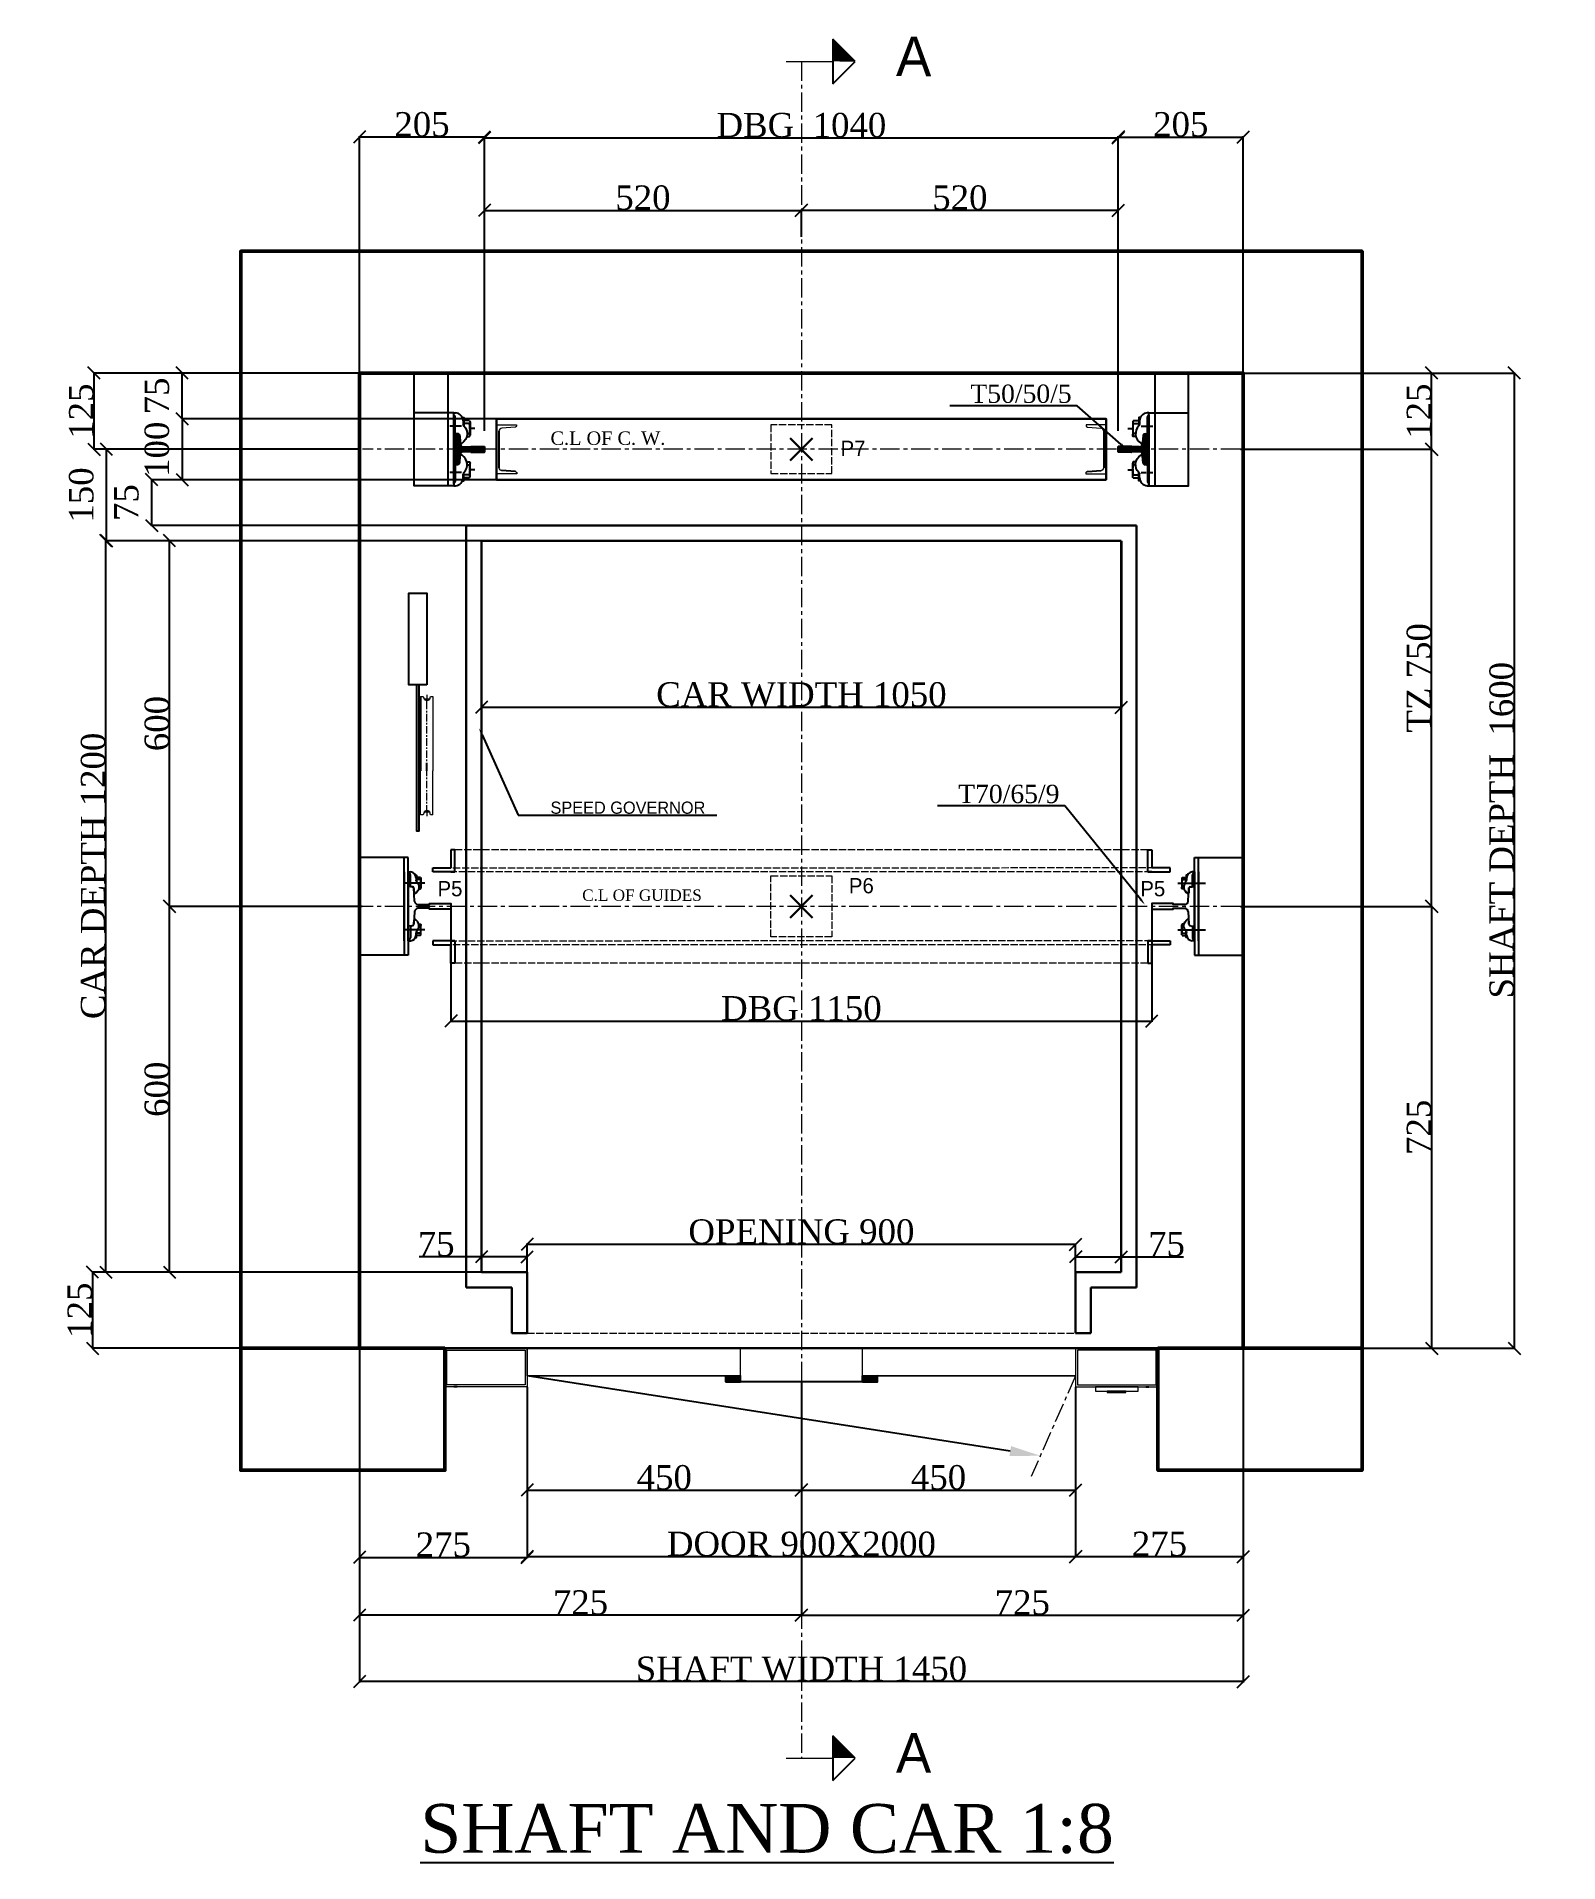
# Model space of a CAD drawing. Header units: millimetres. Extents: x 130 to 2627, y 155 to 3151.
import ezdxf
from ezdxf import colors
from ezdxf.entities.mleader import LeaderData, LeaderLine
from ezdxf.math import Vec2, Vec3

# ---------------------------------------------------------------- set-up
doc = ezdxf.new("R2010")
doc.units = ezdxf.units.MM
for name, pattern in [('ACAD_ISO02W100', [15, 12, -3]), ('ACAD_ISO10W100', [18, 12, -3, 0, -3]), ('CENTER', [50.8, 31.75, -6.35, 6.35, -6.35]), ('CENTER2', [28.575, 19.05, -3.175, 3.175, -3.175])]:
    doc.linetypes.add(name, pattern=pattern)
for name, color, linetype in [('6', 7, 'Continuous'), ('7', 6, 'ACAD_ISO10W100'), ('PDF_0', 7, 'Continuous'), ('PDF_gide rail', 7, 'Continuous')]:
    doc.layers.add(name, color=color, linetype=linetype)
for name, color, linetype, lineweight in [('Car', 3, 'Continuous', 18), ('CL', 2, 'CENTER', 0), ('DL', 8, 'ACAD_ISO02W100', 0), ('step&guides', 3, 'Continuous', 30), ('Wall', 1, 'Continuous', 50)]:
    doc.layers.add(name, color=color, linetype=linetype, lineweight=lineweight)
doc.styles.add('nassar2', font='cent.shx', dxfattribs={"height": 60})
doc.styles.add('top', font='cent.shx', dxfattribs={"height": 40})
doc.dimstyles.new('top', dxfattribs={"dimtxt": 35, "dimasz": 20, "dimexe": 1.25, "dimexo": 0.625, "dimtad": 1, "dimtxsty": 'top', "dimblk": 'OBLIQUE', "dimcen": 2.5, "dimadec": 0, "dimazin": 0, "dimtfac": 1, "dimtmove": 0, "dimatfit": 3, "dimldrblk": 'OBLIQUE', "dimfxl": 1, "dimarcsym": 0})
pattern_1 = [(45, (18899.27063, -6897.71146), (-0.08838834765, 0.08838834765), [])]
pattern_2 = [(45, (18899.27063, -6897.71146), (-0.08838834765, 0.08838834765), [])]

msp = doc.modelspace()

# ---------------------------------------------------------------- texts
at = {"ltscale": 4, "transparency": 33554666, "char_height": 65, "attachment_point": 3, "rotation": 359.727953}
for insert in [(1598.343, 3150.635, -114), (1598.343, 367.077)]:
    msp.add_mtext_dynamic_manual_height_columns('A', width=315.98199, gutter_width=125, heights=[0], dxfattribs=dict(at, insert=insert))
at = {"linetype": 'ACAD_ISO02W100', "ltscale": 4, "transparency": 33554666, "char_height": 25}
for s, insert, attachment_point in [('P7', (1449.152, 2487.561), 1), ('P6', (1462.813, 1770.056), 1), ('P5', (787.828, 1765.177), 1), ('P5', (1981.878, 1765.177), 3)]:
    msp.add_mtext_dynamic_manual_height_columns(s, width=377.71746, gutter_width=125, heights=[0], dxfattribs=dict(at, insert=insert, attachment_point=attachment_point))
at = {"insert": (759.519, 250.975, -137), "char_height": 80, "attachment_point": 1}
msp.add_mtext_dynamic_manual_height_columns('{\\Fcent|c0;\\L\\C6;SHAFT AND CAR 1:8}', width=2331.14753, gutter_width=200, heights=[0], dxfattribs=at)
at = {"layer": '7', "ltscale": 4}
for s, width, gutter_width, insert, char_height, attachment_point in [('{\\Fcent|c0;T50/50/5}', 812.66208, 175, (1828.33, 2579.702), 30, 3), ('{\\Fcent|c0;C.L OF C. W.}', 920.85121, 12.5, (973.286, 2502.847), 22, 1), ('{\\Fcent|c0;T70/65/9}', 812.66208, 175, (1808.33, 1923.149), 30, 3), ('{\\Fcadnw-1|c0;SPEED GOVERNOR}', 812.66208, 175, (973.192, 1895.593), 20, 1), ('\\pxt1;{\\Fcent|c0;C.L OF GUIDES}', 686.44118, 9.318, (1025.224, 1751.346), 18.63605, 1)]:
    msp.add_mtext_dynamic_manual_height_columns(s, width=width, gutter_width=gutter_width, heights=[0], dxfattribs=dict(at, insert=insert, char_height=char_height, attachment_point=attachment_point))

# ---------------------------------------------------------------- blocks, each defined once
blk = doc.blocks.new('_Oblique')
at = {"color": 0, "linetype": 'ByBlock', "lineweight": -2}
blk.add_line((-0.5, -0.5), (0.5, 0.5), dxfattribs=at)
blk = doc.blocks.new('*D35')
at = {"color": 0, "lineweight": -2, "transparency": 16777216}
for p, q in [((864.9, 2599.2), (864.9, 2866.8)), ((864.9, 2865.6), (1384.9, 2865.6)), ((1384.9, 2831.2), (1384.9, 2866.8))]:
    blk.add_line(p, q, dxfattribs=at)
at = {"layer": 'Defpoints', "color": 0, "transparency": 16777216}
for p in [(1384.9, 2865.6), (1384.9, 2830.5), (864.9, 2598.6)]:
    blk.add_point(p, dxfattribs=at)
at = {"color": 0, "lineweight": -2, "transparency": 16777216, "xscale": 20, "yscale": 20, "zscale": 20, "rotation": 180}
blk.add_blockref('_Oblique', (864.9, 2865.6), dxfattribs=at)
at = {"color": 0, "lineweight": -2, "transparency": 16777216, "xscale": 20, "yscale": 20, "zscale": 20}
blk.add_blockref('_Oblique', (1384.9, 2865.6), dxfattribs=at)
at = {"color": 0, "transparency": 16777216, "insert": (1124.9, 2886.2), "char_height": 40, "attachment_point": 5, "style": 'top'}
blk.add_mtext('520', dxfattribs=at)
blk = doc.blocks.new('*D36')
at = {"color": 0, "lineweight": -2, "transparency": 16777216}
for p, q in [((1384.9, 2822.4), (1384.9, 2866.8)), ((1904.9, 2865.6), (1384.9, 2865.6)), ((1904.9, 2599.2), (1904.9, 2866.8))]:
    blk.add_line(p, q, dxfattribs=at)
at = {"layer": 'Defpoints', "color": 0, "transparency": 16777216}
for p in [(1384.9, 2865.6), (1384.9, 2821.7), (1904.9, 2598.6)]:
    blk.add_point(p, dxfattribs=at)
at = {"color": 0, "lineweight": -2, "transparency": 16777216, "xscale": 20, "yscale": 20, "zscale": 20, "rotation": 180}
blk.add_blockref('_Oblique', (1384.9, 2865.6), dxfattribs=at)
at = {"color": 0, "lineweight": -2, "transparency": 16777216, "xscale": 20, "yscale": 20, "zscale": 20}
blk.add_blockref('_Oblique', (1904.9, 2865.6), dxfattribs=at)
at = {"color": 0, "transparency": 16777216, "insert": (1644.9, 2886.2), "char_height": 40, "attachment_point": 5, "style": 'top'}
blk.add_mtext('520', dxfattribs=at)
blk = doc.blocks.new('*D37')
at = {"color": 0, "lineweight": -2, "transparency": 16777216}
for p, q in [((864.9, 2504), (864.9, 2985.9)), ((864.9, 2984.6), (1904.9, 2984.6)), ((1904.9, 2504), (1904.9, 2985.9))]:
    blk.add_line(p, q, dxfattribs=at)
at = {"layer": 'Defpoints', "color": 0, "transparency": 16777216}
for p in [(1904.9, 2984.6), (864.9, 2503.4), (1904.9, 2503.4)]:
    blk.add_point(p, dxfattribs=at)
at = {"color": 0, "lineweight": -2, "transparency": 16777216, "xscale": 20, "yscale": 20, "zscale": 20, "rotation": 180}
blk.add_blockref('_Oblique', (864.9, 2984.6), dxfattribs=at)
at = {"color": 0, "lineweight": -2, "transparency": 16777216, "xscale": 20, "yscale": 20, "zscale": 20}
blk.add_blockref('_Oblique', (1904.9, 2984.6), dxfattribs=at)
at = {"color": 0, "transparency": 16777216, "insert": (1384.9, 3005.2), "char_height": 40, "attachment_point": 5, "style": 'top'}
blk.add_mtext('DBG  1040', dxfattribs=at)
blk = doc.blocks.new('*D38')
at = {"color": 0, "lineweight": -2, "transparency": 16777216}
for p, q in [((659.9, 2474.2), (659.9, 2987.1)), ((864.9, 2985.9), (659.9, 2985.9)), ((864.9, 2509.8), (864.9, 2987.1))]:
    blk.add_line(p, q, dxfattribs=at)
at = {"layer": 'Defpoints', "color": 0, "transparency": 16777216}
for p in [(659.9, 2985.9), (864.9, 2509.2), (659.9, 2473.6)]:
    blk.add_point(p, dxfattribs=at)
at = {"color": 0, "lineweight": -2, "transparency": 16777216, "xscale": 20, "yscale": 20, "zscale": 20, "rotation": 180}
blk.add_blockref('_Oblique', (659.9, 2985.9), dxfattribs=at)
at = {"color": 0, "lineweight": -2, "transparency": 16777216, "xscale": 20, "yscale": 20, "zscale": 20}
blk.add_blockref('_Oblique', (864.9, 2985.9), dxfattribs=at)
at = {"color": 0, "transparency": 16777216, "insert": (762.4, 3006.5), "char_height": 40, "attachment_point": 5, "style": 'top'}
blk.add_mtext('205', dxfattribs=at)
blk = doc.blocks.new('*D39')
at = {"color": 0, "lineweight": -2, "transparency": 16777216}
for p, q in [((1904.9, 2504), (1904.9, 2987.1)), ((1904.9, 2985.9), (2109.9, 2985.9)), ((2109.9, 2474.2), (2109.9, 2987.1))]:
    blk.add_line(p, q, dxfattribs=at)
at = {"layer": 'Defpoints', "color": 0, "transparency": 16777216}
for p in [(2109.9, 2985.9), (1904.9, 2503.4), (2109.9, 2473.6)]:
    blk.add_point(p, dxfattribs=at)
at = {"color": 0, "lineweight": -2, "transparency": 16777216, "xscale": 20, "yscale": 20, "zscale": 20, "rotation": 180}
blk.add_blockref('_Oblique', (1904.9, 2985.9), dxfattribs=at)
at = {"color": 0, "lineweight": -2, "transparency": 16777216, "xscale": 20, "yscale": 20, "zscale": 20}
blk.add_blockref('_Oblique', (2109.9, 2985.9), dxfattribs=at)
at = {"color": 0, "transparency": 16777216, "insert": (2007.4, 3006.5), "char_height": 40, "attachment_point": 5, "style": 'top'}
blk.add_mtext('205', dxfattribs=at)
blk = doc.blocks.new('*D57')
at = {"color": 0, "lineweight": -2, "transparency": 16777216}
for p, q in [((934.9, 934.9), (934.9, 764.7)), ((1384.9, 934.9), (1384.9, 764.7)), ((934.9, 766), (1384.9, 766))]:
    blk.add_line(p, q, dxfattribs=at)
at = {"layer": 'Defpoints', "color": 0, "transparency": 16777216}
for p in [(934.9, 935.5), (1384.9, 935.5), (1384.9, 766)]:
    blk.add_point(p, dxfattribs=at)
at = {"color": 0, "lineweight": -2, "transparency": 16777216, "xscale": 20, "yscale": 20, "zscale": 20, "rotation": 180}
blk.add_blockref('_Oblique', (934.9, 766), dxfattribs=at)
at = {"color": 0, "lineweight": -2, "transparency": 16777216, "xscale": 20, "yscale": 20, "zscale": 20}
blk.add_blockref('_Oblique', (1384.9, 766), dxfattribs=at)
at = {"color": 0, "transparency": 16777216, "insert": (1159.9, 786.6), "char_height": 40, "attachment_point": 5, "style": 'top'}
blk.add_mtext('450', dxfattribs=at)
blk = doc.blocks.new('*D58')
at = {"color": 0, "lineweight": -2, "transparency": 16777216}
for p, q in [((1384.9, 943), (1384.9, 764.7)), ((1834.9, 934.9), (1834.9, 764.7)), ((1384.9, 766), (1834.9, 766))]:
    blk.add_line(p, q, dxfattribs=at)
at = {"layer": 'Defpoints', "color": 0, "transparency": 16777216}
for p in [(1384.9, 943.6), (1834.9, 935.5), (1834.9, 766)]:
    blk.add_point(p, dxfattribs=at)
at = {"color": 0, "lineweight": -2, "transparency": 16777216, "xscale": 20, "yscale": 20, "zscale": 20, "rotation": 180}
blk.add_blockref('_Oblique', (1384.9, 766), dxfattribs=at)
at = {"color": 0, "lineweight": -2, "transparency": 16777216, "xscale": 20, "yscale": 20, "zscale": 20}
blk.add_blockref('_Oblique', (1834.9, 766), dxfattribs=at)
at = {"color": 0, "transparency": 16777216, "insert": (1609.9, 786.6), "char_height": 40, "attachment_point": 5, "style": 'top'}
blk.add_mtext('450', dxfattribs=at)
blk = doc.blocks.new('*D40')
at = {"color": 0, "lineweight": -2, "transparency": 16777216}
for p, q in [((934.9, 814.2), (934.9, 655.5)), ((1834.9, 818.3), (1834.9, 655.5)), ((934.9, 656.8), (1834.9, 656.8))]:
    blk.add_line(p, q, dxfattribs=at)
at = {"layer": 'Defpoints', "color": 0, "transparency": 16777216}
for p in [(934.9, 814.9), (1834.9, 818.9), (1834.9, 656.8)]:
    blk.add_point(p, dxfattribs=at)
at = {"color": 0, "lineweight": -2, "transparency": 16777216, "xscale": 20, "yscale": 20, "zscale": 20, "rotation": 180}
blk.add_blockref('_Oblique', (934.9, 656.8), dxfattribs=at)
at = {"color": 0, "lineweight": -2, "transparency": 16777216, "xscale": 20, "yscale": 20, "zscale": 20}
blk.add_blockref('_Oblique', (1834.9, 656.8), dxfattribs=at)
at = {"color": 0, "transparency": 16777216, "insert": (1384.9, 677.4), "char_height": 40, "attachment_point": 5, "style": 'top'}
blk.add_mtext('DOOR 900X2000', dxfattribs=at)
blk = doc.blocks.new('*D41')
at = {"color": 0, "lineweight": -2, "transparency": 16777216}
for p, q in [((859.9, 1148.6), (757.9, 1148.6)), ((859.9, 1124.2), (859.9, 1149.9)), ((934.9, 1148.6), (859.9, 1148.6)), ((934.9, 1124.2), (934.9, 1149.9))]:
    blk.add_line(p, q, dxfattribs=at)
at = {"layer": 'Defpoints', "color": 0, "transparency": 16777216}
for p in [(859.9, 1148.6), (859.9, 1123.6), (934.9, 1123.6)]:
    blk.add_point(p, dxfattribs=at)
at = {"color": 0, "lineweight": -2, "transparency": 16777216, "xscale": 20, "yscale": 20, "zscale": 20, "rotation": 180}
blk.add_blockref('_Oblique', (859.9, 1148.6), dxfattribs=at)
at = {"color": 0, "lineweight": -2, "transparency": 16777216, "xscale": 20, "yscale": 20, "zscale": 20}
blk.add_blockref('_Oblique', (934.9, 1148.6), dxfattribs=at)
at = {"color": 0, "transparency": 16777216, "insert": (785.7, 1169.3), "char_height": 40, "attachment_point": 5, "style": 'top'}
blk.add_mtext('75', dxfattribs=at)
blk = doc.blocks.new('*D42')
at = {"color": 0, "lineweight": -2, "transparency": 16777216}
for p, q in [((934.9, 1124.2), (934.9, 1170.5)), ((934.9, 1169.3), (1834.9, 1169.3)), ((1834.9, 1124.2), (1834.9, 1170.5))]:
    blk.add_line(p, q, dxfattribs=at)
at = {"layer": 'Defpoints', "color": 0, "transparency": 16777216}
for p in [(1834.9, 1169.3), (934.9, 1123.6), (1834.9, 1123.6)]:
    blk.add_point(p, dxfattribs=at)
at = {"color": 0, "lineweight": -2, "transparency": 16777216, "xscale": 20, "yscale": 20, "zscale": 20, "rotation": 180}
blk.add_blockref('_Oblique', (934.9, 1169.3), dxfattribs=at)
at = {"color": 0, "lineweight": -2, "transparency": 16777216, "xscale": 20, "yscale": 20, "zscale": 20}
blk.add_blockref('_Oblique', (1834.9, 1169.3), dxfattribs=at)
at = {"color": 0, "transparency": 16777216, "insert": (1384.9, 1189.9), "char_height": 40, "attachment_point": 5, "style": 'top'}
blk.add_mtext('OPENING 900', dxfattribs=at)
blk = doc.blocks.new('*D59')
at = {"color": 0, "lineweight": -2, "transparency": 16777216}
for p, q in [((1834.9, 1124.2), (1834.9, 1149.9)), ((1834.9, 1148.6), (1909.9, 1148.6)), ((1909.9, 1124.2), (1909.9, 1149.9)), ((1909.9, 1148.6), (2011.8, 1148.6))]:
    blk.add_line(p, q, dxfattribs=at)
at = {"layer": 'Defpoints', "color": 0, "transparency": 16777216}
for p in [(1909.9, 1148.6), (1834.9, 1123.6), (1909.9, 1123.6)]:
    blk.add_point(p, dxfattribs=at)
at = {"color": 0, "lineweight": -2, "transparency": 16777216, "xscale": 20, "yscale": 20, "zscale": 20, "rotation": 180}
blk.add_blockref('_Oblique', (1834.9, 1148.6), dxfattribs=at)
at = {"color": 0, "lineweight": -2, "transparency": 16777216, "xscale": 20, "yscale": 20, "zscale": 20}
blk.add_blockref('_Oblique', (1909.9, 1148.6), dxfattribs=at)
at = {"color": 0, "transparency": 16777216, "insert": (1984, 1169.3), "char_height": 40, "attachment_point": 5, "style": 'top'}
blk.add_mtext('75', dxfattribs=at)
blk = doc.blocks.new('*D43')
at = {"color": 0, "lineweight": -2, "transparency": 16777216}
for p, q in [((2109.9, 998), (2109.9, 655.5)), ((1834.9, 850.1), (1834.9, 655.5)), ((1834.9, 656.8), (2109.9, 656.8))]:
    blk.add_line(p, q, dxfattribs=at)
at = {"layer": 'Defpoints', "color": 0, "transparency": 16777216}
for p in [(2109.9, 998.6), (1834.9, 850.8), (2109.9, 656.8)]:
    blk.add_point(p, dxfattribs=at)
at = {"color": 0, "lineweight": -2, "transparency": 16777216, "xscale": 20, "yscale": 20, "zscale": 20, "rotation": 180}
blk.add_blockref('_Oblique', (1834.9, 656.8), dxfattribs=at)
at = {"color": 0, "lineweight": -2, "transparency": 16777216, "xscale": 20, "yscale": 20, "zscale": 20}
blk.add_blockref('_Oblique', (2109.9, 656.8), dxfattribs=at)
at = {"color": 0, "transparency": 16777216, "insert": (1972.4, 677.4), "char_height": 40, "attachment_point": 5, "style": 'top'}
blk.add_mtext('275', dxfattribs=at)
blk = doc.blocks.new('*D44')
at = {"color": 0, "lineweight": -2, "transparency": 16777216}
for p, q in [((659.9, 998), (659.9, 654.3)), ((934.9, 934.9), (934.9, 654.3)), ((659.9, 655.5), (934.9, 655.5))]:
    blk.add_line(p, q, dxfattribs=at)
at = {"layer": 'Defpoints', "color": 0, "transparency": 16777216}
for p in [(659.9, 998.6), (934.9, 935.5), (934.9, 655.5)]:
    blk.add_point(p, dxfattribs=at)
at = {"color": 0, "lineweight": -2, "transparency": 16777216, "xscale": 20, "yscale": 20, "zscale": 20, "rotation": 180}
blk.add_blockref('_Oblique', (659.9, 655.5), dxfattribs=at)
at = {"color": 0, "lineweight": -2, "transparency": 16777216, "xscale": 20, "yscale": 20, "zscale": 20}
blk.add_blockref('_Oblique', (934.9, 655.5), dxfattribs=at)
at = {"color": 0, "transparency": 16777216, "insert": (797.4, 676.2), "char_height": 40, "attachment_point": 5, "style": 'top'}
blk.add_mtext('275', dxfattribs=at)
blk = doc.blocks.new('*D45')
at = {"color": 0, "lineweight": -2, "transparency": 16777216}
for p, q in [((659.9, 998), (659.9, 559.5)), ((1384.9, 838.9), (1384.9, 559.5)), ((1384.9, 560.7), (659.9, 560.7))]:
    blk.add_line(p, q, dxfattribs=at)
at = {"layer": 'Defpoints', "color": 0, "transparency": 16777216}
for p in [(659.9, 998.6), (1384.9, 839.5), (659.9, 560.7)]:
    blk.add_point(p, dxfattribs=at)
at = {"color": 0, "lineweight": -2, "transparency": 16777216, "xscale": 20, "yscale": 20, "zscale": 20, "rotation": 180}
blk.add_blockref('_Oblique', (659.9, 560.7), dxfattribs=at)
at = {"color": 0, "lineweight": -2, "transparency": 16777216, "xscale": 20, "yscale": 20, "zscale": 20}
blk.add_blockref('_Oblique', (1384.9, 560.7), dxfattribs=at)
at = {"color": 0, "transparency": 16777216, "insert": (1022.4, 581.3), "char_height": 40, "attachment_point": 5, "style": 'top'}
blk.add_mtext('725', dxfattribs=at)
blk = doc.blocks.new('*D46')
at = {"color": 0, "lineweight": -2, "transparency": 16777216}
for p, q in [((2109.9, 998), (2109.9, 559.5)), ((1384.9, 838.9), (1384.9, 559.5)), ((1384.9, 560.7), (2109.9, 560.7))]:
    blk.add_line(p, q, dxfattribs=at)
at = {"layer": 'Defpoints', "color": 0, "transparency": 16777216}
for p in [(2109.9, 998.6), (1384.9, 839.5), (2109.9, 560.7)]:
    blk.add_point(p, dxfattribs=at)
at = {"color": 0, "lineweight": -2, "transparency": 16777216, "xscale": 20, "yscale": 20, "zscale": 20, "rotation": 180}
blk.add_blockref('_Oblique', (1384.9, 560.7), dxfattribs=at)
at = {"color": 0, "lineweight": -2, "transparency": 16777216, "xscale": 20, "yscale": 20, "zscale": 20}
blk.add_blockref('_Oblique', (2109.9, 560.7), dxfattribs=at)
at = {"color": 0, "transparency": 16777216, "insert": (1747.4, 581.3), "char_height": 40, "attachment_point": 5, "style": 'top'}
blk.add_mtext('725', dxfattribs=at)
blk = doc.blocks.new('*D60')
at = {"color": 0, "lineweight": -2, "transparency": 16777216}
for p, q in [((659.9, 998), (659.9, 450.5)), ((2109.9, 998), (2109.9, 450.5)), ((2109.9, 451.7), (659.9, 451.7))]:
    blk.add_line(p, q, dxfattribs=at)
at = {"layer": 'Defpoints', "color": 0, "transparency": 16777216}
for p in [(659.9, 998.6), (2109.9, 998.6), (659.9, 451.7)]:
    blk.add_point(p, dxfattribs=at)
at = {"color": 0, "lineweight": -2, "transparency": 16777216, "xscale": 20, "yscale": 20, "zscale": 20, "rotation": 180}
blk.add_blockref('_Oblique', (659.9, 451.7), dxfattribs=at)
at = {"color": 0, "lineweight": -2, "transparency": 16777216, "xscale": 20, "yscale": 20, "zscale": 20}
blk.add_blockref('_Oblique', (2109.9, 451.7), dxfattribs=at)
at = {"color": 0, "transparency": 16777216, "insert": (1384.9, 472.3), "char_height": 40, "attachment_point": 5, "style": 'top'}
blk.add_mtext('SHAFT WIDTH 1450', dxfattribs=at)
blk = doc.blocks.new('*D47')
at = {"color": 0, "lineweight": -2, "transparency": 16777216}
for p, q in [((2341.7, 2598.6), (2420.2, 2598.6)), ((2419, 2473.6), (2419, 2598.6)), ((2105.5, 2473.6), (2420.2, 2473.6))]:
    blk.add_line(p, q, dxfattribs=at)
at = {"layer": 'Defpoints', "color": 0, "transparency": 16777216}
for p in [(2341, 2598.6), (2419, 2598.6), (2104.9, 2473.6)]:
    blk.add_point(p, dxfattribs=at)
at = {"color": 0, "lineweight": -2, "transparency": 16777216, "xscale": 20, "yscale": 20, "zscale": 20}
for p, rotation in [((2419, 2598.6), 90), ((2419, 2473.6), 270)]:
    blk.add_blockref('_Oblique', p, dxfattribs=dict(at, rotation=rotation))
at = {"color": 0, "transparency": 16777216, "insert": (2398.4, 2536.1), "char_height": 40, "attachment_point": 5, "rotation": 90, "style": 'top'}
blk.add_mtext('125', dxfattribs=at)
blk = doc.blocks.new('*D48')
at = {"color": 0, "lineweight": -2, "transparency": 16777216}
for p, q in [((2105.5, 1723.6), (2420.2, 1723.6)), ((2419, 1723.6), (2419, 998.6)), ((2110.5, 998.6), (2420.2, 998.6))]:
    blk.add_line(p, q, dxfattribs=at)
at = {"layer": 'Defpoints', "color": 0, "transparency": 16777216}
for p in [(2104.9, 1723.6), (2109.9, 998.6), (2419, 998.6)]:
    blk.add_point(p, dxfattribs=at)
at = {"color": 0, "lineweight": -2, "transparency": 16777216, "xscale": 20, "yscale": 20, "zscale": 20}
for p, rotation in [((2419, 1723.6), 90), ((2419, 998.6), 270)]:
    blk.add_blockref('_Oblique', p, dxfattribs=dict(at, rotation=rotation))
at = {"color": 0, "transparency": 16777216, "insert": (2398.4, 1361.1), "char_height": 40, "attachment_point": 5, "rotation": 90, "style": 'top'}
blk.add_mtext('725', dxfattribs=at)
blk = doc.blocks.new('*D49')
at = {"color": 0, "lineweight": -2, "transparency": 16777216}
for p, q in [((2110.5, 2473.6), (2420.2, 2473.6)), ((2419, 1723.6), (2419, 2473.6)), ((2105.5, 1723.6), (2420.2, 1723.6))]:
    blk.add_line(p, q, dxfattribs=at)
at = {"layer": 'Defpoints', "color": 0, "transparency": 16777216}
for p in [(2109.9, 2473.6), (2419, 2473.6), (2104.9, 1723.6)]:
    blk.add_point(p, dxfattribs=at)
at = {"color": 0, "lineweight": -2, "transparency": 16777216, "xscale": 20, "yscale": 20, "zscale": 20}
for p, rotation in [((2419, 2473.6), 90), ((2419, 1723.6), 270)]:
    blk.add_blockref('_Oblique', p, dxfattribs=dict(at, rotation=rotation))
at = {"color": 0, "transparency": 16777216, "insert": (2398.4, 2098.6), "char_height": 40, "attachment_point": 5, "rotation": 90, "style": 'top'}
blk.add_mtext('TZ 750', dxfattribs=at)
blk = doc.blocks.new('*D51')
at = {"color": 0, "lineweight": -2, "transparency": 16777216}
for p, q in [((859.2, 2323.6), (242.3, 2323.6)), ((243.5, 1123.6), (243.5, 2323.6)), ((909.2, 1123.6), (242.3, 1123.6))]:
    blk.add_line(p, q, dxfattribs=at)
at = {"layer": 'Defpoints', "color": 0, "transparency": 16777216}
for p in [(243.5, 2323.6), (859.9, 2323.6), (909.9, 1123.6)]:
    blk.add_point(p, dxfattribs=at)
at = {"color": 0, "lineweight": -2, "transparency": 16777216, "xscale": 20, "yscale": 20, "zscale": 20}
for p, rotation in [((243.5, 2323.6), 90), ((243.5, 1123.6), 270)]:
    blk.add_blockref('_Oblique', p, dxfattribs=dict(at, rotation=rotation))
at = {"color": 0, "transparency": 16777216, "insert": (222.9, 1773.6), "char_height": 40, "attachment_point": 5, "rotation": 90, "style": 'top'}
blk.add_mtext('CAR DEPTH 1200', dxfattribs=at)
blk = doc.blocks.new('*D61')
at = {"color": 0, "lineweight": -2, "transparency": 16777216}
for p, q in [((664.2, 1723.6), (346.9, 1723.6)), ((348.1, 1123.6), (348.1, 1723.6)), ((464.2, 1123.6), (346.9, 1123.6))]:
    blk.add_line(p, q, dxfattribs=at)
at = {"layer": 'Defpoints', "color": 0, "transparency": 16777216}
for p in [(348.1, 1723.6), (664.9, 1723.6), (464.9, 1123.6)]:
    blk.add_point(p, dxfattribs=at)
at = {"color": 0, "lineweight": -2, "transparency": 16777216, "xscale": 20, "yscale": 20, "zscale": 20}
for p, rotation in [((348.1, 1723.6), 90), ((348.1, 1123.6), 270)]:
    blk.add_blockref('_Oblique', p, dxfattribs=dict(at, rotation=rotation))
at = {"color": 0, "transparency": 16777216, "insert": (327.5, 1423.6), "char_height": 40, "attachment_point": 5, "rotation": 90, "style": 'top'}
blk.add_mtext('600', dxfattribs=at)
blk = doc.blocks.new('*D52')
at = {"color": 0, "lineweight": -2, "transparency": 16777216}
for p, q in [((464.2, 2323.6), (346.9, 2323.6)), ((348.1, 1723.6), (348.1, 2323.6)), ((464.2, 1723.6), (346.9, 1723.6))]:
    blk.add_line(p, q, dxfattribs=at)
at = {"layer": 'Defpoints', "color": 0, "transparency": 16777216}
for p in [(348.1, 2323.6), (464.9, 2323.6), (464.9, 1723.6)]:
    blk.add_point(p, dxfattribs=at)
at = {"color": 0, "lineweight": -2, "transparency": 16777216, "xscale": 20, "yscale": 20, "zscale": 20}
for p, rotation in [((348.1, 2323.6), 90), ((348.1, 1723.6), 270)]:
    blk.add_blockref('_Oblique', p, dxfattribs=dict(at, rotation=rotation))
at = {"color": 0, "transparency": 16777216, "insert": (327.5, 2023.6), "char_height": 40, "attachment_point": 5, "rotation": 90, "style": 'top'}
blk.add_mtext('600', dxfattribs=at)
blk = doc.blocks.new('*D53')
at = {"color": 0, "lineweight": -2, "transparency": 16777216}
for p, q in [((659.2, 2598.6), (222.9, 2598.6)), ((224.2, 2473.6), (224.2, 2598.6)), ((659.2, 2473.6), (222.9, 2473.6))]:
    blk.add_line(p, q, dxfattribs=at)
at = {"layer": 'Defpoints', "color": 0, "transparency": 16777216}
for p in [(224.2, 2598.6), (659.9, 2598.6), (659.9, 2473.6)]:
    blk.add_point(p, dxfattribs=at)
at = {"color": 0, "lineweight": -2, "transparency": 16777216, "xscale": 20, "yscale": 20, "zscale": 20}
for p, rotation in [((224.2, 2598.6), 90), ((224.2, 2473.6), 270)]:
    blk.add_blockref('_Oblique', p, dxfattribs=dict(at, rotation=rotation))
at = {"color": 0, "transparency": 16777216, "insert": (203.5, 2536.1), "char_height": 40, "attachment_point": 5, "rotation": 90, "style": 'top'}
blk.add_mtext('125', dxfattribs=at)
blk = doc.blocks.new('*D62')
at = {"color": 0, "lineweight": -2, "transparency": 16777216}
for p, q in [((809.9, 1718.5), (809.9, 1534.2)), ((1959.9, 1727.5), (1959.9, 1534.2)), ((809.9, 1535.5), (1959.9, 1535.5))]:
    blk.add_line(p, q, dxfattribs=at)
at = {"layer": 'Defpoints', "color": 0, "transparency": 16777216}
for p in [(809.9, 1719.1), (1959.9, 1728.1), (1959.9, 1535.5)]:
    blk.add_point(p, dxfattribs=at)
at = {"color": 0, "lineweight": -2, "transparency": 16777216, "xscale": 20, "yscale": 20, "zscale": 20, "rotation": 180}
blk.add_blockref('_Oblique', (809.9, 1535.5), dxfattribs=at)
at = {"color": 0, "lineweight": -2, "transparency": 16777216, "xscale": 20, "yscale": 20, "zscale": 20}
blk.add_blockref('_Oblique', (1959.9, 1535.5), dxfattribs=at)
at = {"color": 0, "transparency": 16777216, "insert": (1384.9, 1556.1), "char_height": 40, "attachment_point": 5, "style": 'top'}
blk.add_mtext('DBG 1150', dxfattribs=at)
blk = doc.blocks.new('*D63')
at = {"color": 0, "lineweight": -2, "transparency": 16777216}
for p, q in [((859.9, 2323), (859.9, 2049)), ((1909.9, 2323), (1909.9, 2049)), ((859.9, 2050.3), (1909.9, 2050.3))]:
    blk.add_line(p, q, dxfattribs=at)
at = {"layer": 'Defpoints', "color": 0, "transparency": 16777216}
for p in [(859.9, 2323.6), (1909.9, 2323.6), (1909.9, 2050.3)]:
    blk.add_point(p, dxfattribs=at)
at = {"color": 0, "lineweight": -2, "transparency": 16777216, "xscale": 20, "yscale": 20, "zscale": 20, "rotation": 180}
blk.add_blockref('_Oblique', (859.9, 2050.3), dxfattribs=at)
at = {"color": 0, "lineweight": -2, "transparency": 16777216, "xscale": 20, "yscale": 20, "zscale": 20}
blk.add_blockref('_Oblique', (1909.9, 2050.3), dxfattribs=at)
at = {"color": 0, "transparency": 16777216, "insert": (1384.9, 2070.9), "char_height": 40, "attachment_point": 5, "style": 'top'}
blk.add_mtext('CAR WIDTH 1050', dxfattribs=at)
blk = doc.blocks.new('*D54')
at = {"color": 0, "lineweight": -2, "transparency": 16777216}
for p, q in [((2105.5, 2598.6), (2556, 2598.6)), ((2554.7, 998.6), (2554.7, 2598.6)), ((2105.5, 998.6), (2556, 998.6))]:
    blk.add_line(p, q, dxfattribs=at)
at = {"layer": 'Defpoints', "color": 0, "transparency": 16777216}
for p in [(2104.9, 2598.6), (2554.7, 2598.6), (2104.9, 998.6)]:
    blk.add_point(p, dxfattribs=at)
at = {"color": 0, "lineweight": -2, "transparency": 16777216, "xscale": 20, "yscale": 20, "zscale": 20}
for p, rotation in [((2554.7, 2598.6), 90), ((2554.7, 998.6), 270)]:
    blk.add_blockref('_Oblique', p, dxfattribs=dict(at, rotation=rotation))
at = {"color": 0, "transparency": 16777216, "insert": (2534.1, 1848.6), "char_height": 40, "attachment_point": 5, "rotation": 90, "style": 'top'}
blk.add_mtext('SHAFT DEPTH  1600', dxfattribs=at)
blk = doc.blocks.new('*D55')
at = {"color": 0, "lineweight": -2, "transparency": 16777216}
for p, q in [((299, 2473.6), (243.5, 2473.6)), ((244.8, 2323.6), (244.8, 2473.6)), ((859.2, 2323.6), (243.5, 2323.6))]:
    blk.add_line(p, q, dxfattribs=at)
at = {"layer": 'Defpoints', "color": 0, "transparency": 16777216}
for p in [(244.8, 2473.6), (299.6, 2473.6), (859.9, 2323.6)]:
    blk.add_point(p, dxfattribs=at)
at = {"color": 0, "lineweight": -2, "transparency": 16777216, "xscale": 20, "yscale": 20, "zscale": 20}
for p, rotation in [((244.8, 2473.6), 90), ((244.8, 2323.6), 270)]:
    blk.add_blockref('_Oblique', p, dxfattribs=dict(at, rotation=rotation))
at = {"color": 0, "transparency": 16777216, "insert": (203.5, 2398.6), "char_height": 40, "attachment_point": 5, "rotation": 90, "style": 'top'}
blk.add_mtext('150', dxfattribs=at)
blk = doc.blocks.new('*D64')
at = {"color": 0, "lineweight": -2, "transparency": 16777216}
for p, q in [((884.2, 2523.6), (367.5, 2523.6)), ((368.8, 2523.6), (368.8, 2423.6)), ((884.2, 2423.6), (367.5, 2423.6))]:
    blk.add_line(p, q, dxfattribs=at)
at = {"layer": 'Defpoints', "color": 0, "transparency": 16777216}
for p in [(884.9, 2523.6), (368.8, 2423.6), (884.9, 2423.6)]:
    blk.add_point(p, dxfattribs=at)
at = {"color": 0, "lineweight": -2, "transparency": 16777216, "xscale": 20, "yscale": 20, "zscale": 20}
for p, rotation in [((368.8, 2523.6), 90), ((368.8, 2423.6), 270)]:
    blk.add_blockref('_Oblique', p, dxfattribs=dict(at, rotation=rotation))
at = {"color": 0, "transparency": 16777216, "insert": (327.5, 2473.6), "char_height": 40, "attachment_point": 5, "rotation": 90, "style": 'top'}
blk.add_mtext('100', dxfattribs=at)
blk = doc.blocks.new('*D65')
at = {"color": 0, "lineweight": -2, "transparency": 16777216}
for p, q in [((884.2, 2423.6), (317.5, 2423.6)), ((318.8, 2423.6), (318.8, 2348.6)), ((834.2, 2348.6), (317.5, 2348.6))]:
    blk.add_line(p, q, dxfattribs=at)
at = {"layer": 'Defpoints', "color": 0, "transparency": 16777216}
for p in [(884.9, 2423.6), (318.8, 2348.6), (834.9, 2348.6)]:
    blk.add_point(p, dxfattribs=at)
at = {"color": 0, "lineweight": -2, "transparency": 16777216, "xscale": 20, "yscale": 20, "zscale": 20}
for p, rotation in [((318.8, 2423.6), 90), ((318.8, 2348.6), 270)]:
    blk.add_blockref('_Oblique', p, dxfattribs=dict(at, rotation=rotation))
at = {"color": 0, "transparency": 16777216, "insert": (277.5, 2386.1), "char_height": 40, "attachment_point": 5, "rotation": 90, "style": 'top'}
blk.add_mtext('75', dxfattribs=at)
blk = doc.blocks.new('*D56')
at = {"color": 0, "lineweight": -2, "transparency": 16777216}
for p, q in [((368.8, 2523.6), (368.8, 2598.6)), ((369.4, 2598.6), (370, 2598.6)), ((369.4, 2523.6), (370, 2523.6))]:
    blk.add_line(p, q, dxfattribs=at)
at = {"layer": 'Defpoints', "color": 0, "transparency": 16777216}
for p in [(368.8, 2598.6), (368.8, 2598.6), (368.8, 2523.6)]:
    blk.add_point(p, dxfattribs=at)
at = {"color": 0, "lineweight": -2, "transparency": 16777216, "xscale": 20, "yscale": 20, "zscale": 20}
for p, rotation in [((368.8, 2598.6), 90), ((368.8, 2523.6), 270)]:
    blk.add_blockref('_Oblique', p, dxfattribs=dict(at, rotation=rotation))
at = {"color": 0, "transparency": 16777216, "insert": (327.5, 2561.1), "char_height": 40, "attachment_point": 5, "rotation": 90, "style": 'top'}
blk.add_mtext('75', dxfattribs=at)
blk = doc.blocks.new('*D66')
at = {"color": 0, "lineweight": -2, "transparency": 16777216}
for p, q in [((464.2, 1123.6), (220.4, 1123.6)), ((221.7, 1123.6), (221.7, 998.6)), ((464.2, 998.6), (220.4, 998.6))]:
    blk.add_line(p, q, dxfattribs=at)
at = {"layer": 'Defpoints', "color": 0, "transparency": 16777216}
for p in [(464.9, 1123.6), (221.7, 998.6), (464.9, 998.6)]:
    blk.add_point(p, dxfattribs=at)
at = {"color": 0, "lineweight": -2, "transparency": 16777216, "xscale": 20, "yscale": 20, "zscale": 20}
for p, rotation in [((221.7, 1123.6), 90), ((221.7, 998.6), 270)]:
    blk.add_blockref('_Oblique', p, dxfattribs=dict(at, rotation=rotation))
at = {"color": 0, "transparency": 16777216, "insert": (201, 1061.1), "char_height": 40, "attachment_point": 5, "rotation": 90, "style": 'top'}
blk.add_mtext('125', dxfattribs=at)

# ---------------------------------------------------------------- dimensions: what is measured, and where the dimension line sits
for base, p1, p2, text, picture, middle in [((1904.853, 2984.601), (864.853, 2503.352), (1904.853, 2503.352), 'DBG  <>', '*D37', (1384.853, 2984.601)), ((1909.853, 2050.257), (859.853, 2323.584), (1909.853, 2323.584), 'CAR WIDTH <>', '*D63', (1384.853, 2050.257)), ((1959.853, 1535.462), (809.853, 1719.084), (1959.853, 1728.084), 'DBG <>', '*D62', (1384.853, 1535.462)), ((1834.853, 1169.274), (934.853, 1123.584), (1834.853, 1123.584), 'OPENING <>', '*D42', (1384.853, 1169.274)), ((659.853, 451.701), (2109.853, 998.584), (659.853, 998.584), 'SHAFT WIDTH <>', '*D60', (1384.853, 451.701)), ((1834.853, 656.78), (934.853, 814.863), (1834.853, 818.912), 'DOOR <>X2000', '*D40', (1384.853, 656.78))]:
    dim = msp.add_linear_dim(base=base, p1=p1, p2=p2, text=text, dimstyle='top')
    dim.commit()
    dim.dimension.update_dxf_attribs({"geometry": picture, "text_midpoint": middle, "dimtype": 160})
for base, p1, p2, picture, middle in [((659.853, 2985.851), (864.853, 2509.182), (659.853, 2473.584), '*D38', (762.353, 2985.851)), ((1384.853, 2865.568), (864.853, 2598.584), (1384.853, 2830.532), '*D35', (1124.853, 2865.568)), ((859.853, 1148.649), (934.853, 1123.584), (859.853, 1123.584), '*D41', (785.728, 1148.649)), ((1909.853, 1148.649), (1834.853, 1123.584), (1909.853, 1123.584), '*D59', (1983.978, 1148.649)), ((934.853, 655.53), (659.853, 998.584), (934.853, 935.543), '*D44', (797.353, 655.53)), ((659.853, 560.722), (1384.853, 839.507), (659.853, 998.584), '*D45', (1022.353, 560.722)), ((2109.853, 560.722), (1384.853, 839.507), (2109.853, 998.584), '*D46', (1747.353, 560.722)), ((2109.853, 656.78), (1834.853, 850.769), (2109.853, 998.584), '*D43', (1972.353, 656.78)), ((1384.853, 765.971), (934.853, 935.543), (1384.853, 935.543), '*D57', (1159.853, 765.971)), ((1834.853, 765.971), (1384.853, 943.62), (1834.853, 935.543), '*D58', (1609.853, 765.971))]:
    dim = msp.add_linear_dim(base=base, p1=p1, p2=p2, dimstyle='top')
    dim.commit()
    dim.dimension.update_dxf_attribs({"geometry": picture, "text_midpoint": middle, "dimtype": 160})
for base, p1, p2, angle, picture, middle in [((2109.853, 2985.851), (1904.853, 2503.352), (2109.853, 2473.584), 180, '*D39', (2007.353, 2985.851)), ((1384.853, 2865.568), (1904.853, 2598.584), (1384.853, 2821.734), 180, '*D36', (1644.853, 2865.568)), ((224.171, 2598.584), (659.853, 2473.584), (659.853, 2598.584), 90, '*D53', (224.171, 2536.084)), ((2418.99, 2598.584), (2104.853, 2473.584), (2341.033, 2598.584), 90, '*D47', (2418.99, 2536.084)), ((348.138, 2323.584), (464.853, 1723.584), (464.853, 2323.584), 90, '*D52', (348.138, 2023.584)), ((348.138, 1723.584), (464.853, 1123.584), (664.853, 1723.584), 90, '*D61', (348.138, 1423.584)), ((2418.99, 998.584), (2104.853, 1723.584), (2109.853, 998.584), 90, '*D48', (2418.99, 1361.084)), ((221.671, 998.584), (464.853, 1123.584), (464.853, 998.584), 90, '*D66', (221.671, 1061.084))]:
    dim = msp.add_linear_dim(base=base, p1=p1, p2=p2, angle=angle, dimstyle='top')
    dim.commit()
    dim.dimension.update_dxf_attribs({"geometry": picture, "text_midpoint": middle, "dimtype": 160})
for base, p1, p2, picture, middle in [((368.763, 2598.584), (368.763, 2523.584), (368.763, 2598.584), '*D56', (348.138, 2561.084)), ((368.763, 2423.584), (884.853, 2523.584), (884.853, 2423.584), '*D64', (348.138, 2473.584)), ((244.796, 2473.584), (859.853, 2323.584), (299.626, 2473.584), '*D55', (224.171, 2398.584)), ((318.763, 2348.584), (884.853, 2423.584), (834.853, 2348.584), '*D65', (298.138, 2386.084))]:
    dim = msp.add_linear_dim(base=base, p1=p1, p2=p2, angle=90, dimstyle='top', override={"dimtmove": 1})
    dim.commit()
    dim.dimension.update_dxf_attribs({"geometry": picture, "text_midpoint": middle, "dimtype": 160})
for base, p1, p2, text, picture, middle in [((2554.712, 2598.584), (2104.853, 998.584), (2104.853, 2598.584), 'SHAFT DEPTH  <>', '*D54', (2554.712, 1848.584)), ((2418.99, 2473.584), (2104.853, 1723.584), (2109.853, 2473.584), 'TZ <>', '*D49', (2418.99, 2098.584)), ((243.546, 2323.584), (909.853, 1123.584), (859.853, 2323.584), 'CAR DEPTH <>', '*D51', (243.546, 1773.584))]:
    dim = msp.add_linear_dim(base=base, p1=p1, p2=p2, angle=90, text=text, dimstyle='top')
    dim.commit()
    dim.dimension.update_dxf_attribs({"geometry": picture, "text_midpoint": middle, "dimtype": 160})

# ---------------------------------------------------------------- hatches: boundary and pattern name
h = msp.add_hatch()
h.set_pattern_fill('ANSI31', color=256)
h.set_pattern_definition(pattern_1)
h.paths.add_polyline_path([(814.853, 2498.702), (820.152, 2498.702, -0.26508525), (823.653, 2496.018), (825.467, 2481.569, 0.36605419), (830.045, 2477.334), (842.625, 2477.334), (842.625, 2478.234), (864.853, 2478.234), (864.853, 2473.702), (814.853, 2473.702)])
h = msp.add_hatch()
h.set_pattern_fill('ANSI31', color=256)
h.set_pattern_definition(pattern_2)
h.paths.add_polyline_path([(1954.853, 2498.702), (1949.554, 2498.702, 0.26508525), (1946.053, 2496.018), (1944.239, 2481.569, -0.36605419), (1939.661, 2477.334), (1927.081, 2477.334), (1927.081, 2478.234), (1904.853, 2478.234), (1904.853, 2473.702), (1954.853, 2473.702)])
h = msp.add_hatch()
h.set_pattern_fill('ANSI31', color=256)
h.set_pattern_definition(pattern_1)
edge = h.paths.add_edge_path()
edge.add_line((814.853, 2448.23), (820.152, 2448.23))
edge.add_arc((819.548, 2452.643), 4.453, 277.78596, 337.173125)
edge.add_line((823.653, 2450.915), (825.467, 2465.363))
edge.add_arc((830.261, 2464.773), 4.83, 452.566246, 532.987701, ccw=False)
edge.add_line((830.045, 2469.599), (842.625, 2469.599))
edge.add_line((842.625, 2469.599), (842.625, 2468.698))
edge.add_line((842.625, 2468.698), (864.853, 2468.698))
edge.add_line((864.853, 2468.698), (864.853, 2473.702))
edge.add_line((864.853, 2473.702), (814.853, 2473.702))
edge.add_line((814.853, 2473.702), (814.853, 2448.23))
h = msp.add_hatch()
h.set_pattern_fill('ANSI31', color=256)
h.set_pattern_definition(pattern_2)
edge = h.paths.add_edge_path()
edge.add_line((1954.853, 2448.23), (1949.554, 2448.23))
edge.add_arc((1950.158, 2452.643), 4.453, 202.826875, 262.21404, ccw=False)
edge.add_line((1946.053, 2450.915), (1944.239, 2465.363))
edge.add_arc((1939.445, 2464.773), 4.83, 7.012299, 87.433754)
edge.add_line((1939.661, 2469.599), (1927.081, 2469.599))
edge.add_line((1927.081, 2469.599), (1927.081, 2468.698))
edge.add_line((1927.081, 2468.698), (1904.853, 2468.698))
edge.add_line((1904.853, 2468.698), (1904.853, 2473.702))
edge.add_line((1904.853, 2473.702), (1954.853, 2473.702))
edge.add_line((1954.853, 2473.702), (1954.853, 2448.23))
at = {"true_color": 0x000007, "transparency": 33554666}
h = msp.add_hatch(color=7, dxfattribs=at)
h.paths.add_polyline_path([(1261.081, 953.627), (1284.782, 953.627), (1261.081, 943.62)])
h.paths.add_polyline_path([(1284.782, 953.627), (1261.081, 943.62), (1284.782, 943.62)])
h = msp.add_hatch(color=7, dxfattribs=at)
h.paths.add_polyline_path([(1484.924, 953.627), (1509.678, 953.627), (1484.924, 943.62)])
h.paths.add_polyline_path([(1509.678, 953.627), (1484.924, 943.62), (1509.678, 943.62)])
at = {"layer": 'Car', "lineweight": 25, "ltscale": 4, "transparency": 16777216}
h = msp.add_hatch(color=256, dxfattribs=at)
h.dxf.hatch_style = 1
h.paths.add_polyline_path([(1436.521, 3109.839), (1436.622, 3146.59), (1473.051, 3109.738)])
h = msp.add_hatch(color=256, dxfattribs=at)
h.dxf.hatch_style = 1
h.paths.add_polyline_path([(1436.521, 326.281), (1436.622, 363.032), (1473.051, 326.18)])

# ---------------------------------------------------------------- linework, layer by layer
for p, q in [((664.853, 2598.584), (2104.853, 2598.584)), ((814.853, 2498.466), (814.853, 2533.518)), ((1954.853, 2498.466), (1954.853, 2533.518)), ((1954.853, 2533.518), (2020.265, 2533.518)), ((820.152, 2498.702), (814.853, 2498.702)), ((814.853, 2498.466), (814.853, 2448.466)), ((888.629, 2503.302), (888.629, 2443.356)), ((1881.077, 2503.302), (1881.077, 2443.356)), ((1949.554, 2498.702), (1954.853, 2498.702)), ((1954.853, 2498.466), (1954.853, 2448.466)), ((830.045, 2477.334), (842.625, 2477.334)), ((830.045, 2469.982), (842.625, 2469.982)), ((842.625, 2477.334), (842.625, 2478.352)), ((842.625, 2478.352), (864.853, 2478.352)), ((842.625, 2478.234), (864.853, 2478.234)), ((842.625, 2470.071), (842.625, 2469.052)), ((842.625, 2469.052), (864.853, 2469.052)), ((842.625, 2468.934), (864.853, 2468.934)), ((864.853, 2478.352), (864.853, 2469.052)), ((864.853, 2478.352), (864.853, 2469.052)), ((864.853, 2469.052), (864.853, 2478.352)), ((864.853, 2478.234), (864.853, 2468.934)), ((864.853, 2478.234), (864.853, 2468.934)), ((1904.853, 2478.352), (1904.853, 2469.052)), ((1927.081, 2478.352), (1904.853, 2478.352)), ((1904.853, 2478.352), (1904.853, 2469.052)), ((1904.853, 2469.052), (1904.853, 2478.352)), ((1904.853, 2478.234), (1904.853, 2468.934)), ((1927.081, 2478.234), (1904.853, 2478.234)), ((1904.853, 2478.234), (1904.853, 2468.934)), ((1927.081, 2469.052), (1904.853, 2469.052)), ((1927.081, 2468.934), (1904.853, 2468.934)), ((1927.081, 2477.334), (1927.081, 2478.352)), ((1939.661, 2477.334), (1927.081, 2477.334)), ((1927.081, 2470.071), (1927.081, 2469.052)), ((1939.661, 2469.982), (1927.081, 2469.982)), ((820.152, 2448.702), (814.853, 2448.702)), ((814.853, 2448.466), (814.853, 2413.886)), ((820.152, 2448.702), (814.988, 2448.702)), ((1949.554, 2448.702), (1954.718, 2448.702)), ((1949.554, 2448.702), (1954.853, 2448.702)), ((1954.853, 2448.466), (1954.853, 2413.886)), ((1952.352, 2413.886), (2020.265, 2413.886)), ((759.99, 2067.722), (759.99, 1946.057)), ((770.523, 1946.057), (770.523, 1959.383)), ((739.853, 1803.584), (659.853, 1803.584)), ((2029.853, 1803.584), (2109.853, 1803.584)), ((739.853, 1756.084), (739.853, 1691.084)), ((2029.853, 1756.084), (2029.853, 1691.084)), ((809.853, 1728.084), (809.853, 1719.084)), ((1959.853, 1728.084), (1959.853, 1719.084)), ((739.853, 1643.584), (659.853, 1643.584)), ((2029.853, 1643.584), (2109.853, 1643.584)), ((664.853, 998.584), (2104.853, 998.584)), ((2104.853, 998.584), (664.853, 998.584)), ((814.853, 998.584), (819.853, 998.584)), ((1949.853, 998.584), (1954.853, 998.584)), ((1969.853, 998.584), (1969.853, 798.584)), ((819.853, 935.543), (814.853, 935.543)), ((1949.853, 935.543), (1954.853, 935.543))]:
    msp.add_line(p, q)
at = {"ltscale": 5, "transparency": 33554666}
for p, q in [((816.371, 1816.659), (809.797, 1816.649)), ((809.797, 1816.649), (809.843, 1786.702)), ((816.427, 1780.138), (816.371, 1816.659)), ((1953.279, 1780.138), (1953.335, 1816.659)), ((1953.335, 1816.659), (1959.909, 1816.649)), ((1959.909, 1816.649), (1959.863, 1786.702)), ((779.896, 1786.656), (809.843, 1786.702)), ((779.906, 1780.082), (779.896, 1786.656)), ((816.427, 1780.138), (779.906, 1780.082)), ((809.853, 1780.128), (816.427, 1780.138)), ((1959.853, 1780.128), (1953.279, 1780.138)), ((1953.279, 1780.138), (1989.8, 1780.082)), ((1989.81, 1786.656), (1959.863, 1786.702)), ((1989.8, 1780.082), (1989.81, 1786.656)), ((779.906, 1667.086), (779.896, 1660.513)), ((779.896, 1660.513), (809.843, 1660.467)), ((816.427, 1667.03), (779.906, 1667.086)), ((809.797, 1630.52), (809.843, 1660.467)), ((809.853, 1667.04), (816.427, 1667.03)), ((816.427, 1667.03), (816.371, 1630.51)), ((1953.279, 1667.03), (1989.8, 1667.086)), ((1959.853, 1667.04), (1953.279, 1667.03)), ((1953.279, 1667.03), (1953.335, 1630.51)), ((1989.81, 1660.513), (1959.863, 1660.467)), ((1959.909, 1630.52), (1959.863, 1660.467)), ((1989.8, 1667.086), (1989.81, 1660.513)), ((816.371, 1630.51), (809.797, 1630.52)), ((1953.335, 1630.51), (1959.909, 1630.52))]:
    msp.add_line(p, q, dxfattribs=at)
at = {"transparency": 33554666}
msp.add_line((1484.924, 998.584), (1284.782, 998.584), dxfattribs=at)
at = {"color": 7, "linetype": 'Continuous', "lineweight": 20, "transparency": 33554666}
for p, q in [((934.853, 953.584), (1284.782, 953.584)), ((1484.924, 953.584), (1834.853, 953.584))]:
    msp.add_line(p, q, dxfattribs=at)
for points in [[(804.853, 2413.886), (749.441, 2413.886), (749.441, 2598.584), (804.853, 2598.584)], [(1964.853, 2413.886), (2020.265, 2413.886), (2020.265, 2598.584), (1964.853, 2598.584)], [(770.55, 2087.3), (740.55, 2087.3), (740.55, 2237.3), (770.55, 2237.3)], [(757.542, 2087.3), (753.558, 2087.3), (753.562, 1847.67), (757.546, 1847.67)]]:
    msp.add_lwpolyline(points, close=True)
for points in [[(814.853, 2533.518), (749.441, 2533.518)], [(814.853, 2413.65), (784.853, 2413.65)]]:
    msp.add_lwpolyline(points)
at = {"color": 7, "linetype": 'Continuous', "lineweight": 20, "true_color": 0x000007}
for points in [[(759.99, 2067.722), (764.203, 2067.722), (765.783, 2064.035)], [(770.523, 2070.882), (770.523, 2063.509), (766.837, 2063.509)], [(775.264, 2064.035), (776.317, 2067.722), (780.004, 2067.722), (780.004, 1946.057)], [(770.523, 2060.875), (770.523, 2063.509), (770.523, 2063.509)], [(773.683, 2063.509), (770.523, 2063.509), (770.523, 2063.509)], [(770.523, 2047.181), (770.523, 2060.875), (770.523, 2060.875)], [(770.523, 2041.914), (770.523, 2044.548), (770.523, 2044.548)], [(770.523, 2027.167), (770.523, 2039.281), (770.523, 2039.281)], [(770.523, 2021.9), (770.523, 2024.534), (770.523, 2024.534)], [(770.523, 2007.153), (770.523, 2019.267), (770.523, 2019.267)], [(770.523, 2001.886), (770.523, 2004.519), (770.523, 2004.519)], [(770.523, 1987.139), (770.523, 1999.779), (770.523, 1999.779)], [(770.523, 1981.872), (770.523, 1984.505), (770.523, 1984.505)], [(770.523, 1967.124), (770.523, 1979.238), (770.523, 1979.238)], [(770.523, 1961.858), (770.523, 1964.491), (770.523, 1964.491)], [(759.99, 1873.901), (759.99, 1946.057), (759.99, 1946.057)], [(770.523, 1937.103), (770.523, 1946.057), (770.523, 1946.057)], [(770.523, 1932.363), (770.523, 1934.996), (770.523, 1934.996)], [(770.523, 1917.616), (770.523, 1929.73), (770.523, 1929.73)], [(780.004, 1873.901), (780.004, 1946.057), (780.004, 1946.057), (780.004, 1946.057)], [(770.523, 1912.349), (770.523, 1914.456), (770.523, 1914.456)], [(770.523, 1897.075), (770.523, 1909.715), (770.523, 1909.715)], [(770.523, 1892.335), (770.523, 1894.968), (770.523, 1894.968)], [(770.523, 1880.748), (770.523, 1889.701), (770.523, 1889.701)], [(765.783, 1877.587), (764.203, 1873.901), (759.99, 1873.901)], [(770.523, 1880.748), (770.523, 1878.114), (766.837, 1878.114)], [(773.683, 1878.114), (770.523, 1878.114), (770.523, 1871.794)], [(780.004, 1873.901), (776.317, 1873.901), (775.264, 1877.587)]]:
    msp.add_lwpolyline(points, dxfattribs=at)
at = {"color": 7, "linetype": 'Continuous', "lineweight": 20, "transparency": 33554666}
for points in [[(799.853, 998.584), (934.853, 998.584), (934.853, 935.543), (799.853, 935.543)], [(802.853, 995.564), (931.853, 995.584), (931.853, 938.584), (802.853, 938.564)], [(1969.853, 998.584), (1834.853, 998.584), (1834.853, 935.543), (1969.853, 935.543)], [(1966.853, 995.564), (1837.853, 995.584), (1837.853, 938.584), (1966.853, 938.564)], [(1867.353, 928.237), (1937.353, 928.237), (1937.353, 935.543), (1867.353, 935.543)], [(1886.768, 926.237), (1917.384, 926.237), (1917.384, 928.237), (1886.768, 928.237)]]:
    msp.add_lwpolyline(points, close=True, dxfattribs=at)
for points in [[(1284.782, 953.584), (934.853, 953.584), (934.853, 998.584), (1834.853, 998.584), (1834.853, 953.584), (1484.924, 953.584)], [(1284.782, 943.62), (1284.782, 998.584), (1284.782, 998.584)], [(1484.924, 943.62), (1484.924, 948.549), (1484.924, 998.584)]]:
    msp.add_lwpolyline(points, dxfattribs=at)
at = {"color": 7, "linetype": 'Continuous', "lineweight": -2, "true_color": 0x000007, "transparency": 33554666}
for points in [[(1261.081, 953.627), (1284.782, 953.627), (1261.081, 943.62)], [(1284.782, 953.627), (1261.081, 943.62), (1284.782, 943.62)], [(1484.924, 953.627), (1509.678, 953.627), (1484.924, 943.62)], [(1509.678, 953.627), (1484.924, 943.62), (1509.678, 943.62)]]:
    msp.add_lwpolyline(points, close=True, dxfattribs=at)
at = {"color": 7, "linetype": 'Continuous', "lineweight": 20, "true_color": 0x000007, "transparency": 33554666}
for points in [[(1261.081, 943.62), (1261.081, 953.627), (1261.081, 953.627)], [(1509.678, 943.62), (1509.678, 953.627), (1509.678, 953.627)]]:
    msp.add_lwpolyline(points, dxfattribs=at)
at = {"color": 7, "linetype": 'Continuous', "lineweight": 20, "true_color": 0x000007}
for points in [[(770.523, 2060.875), (768.417, 2060.875), (766.31, 2062.455), (765.783, 2064.562)], [(775.264, 2064.562), (774.737, 2062.455), (772.63, 2060.875), (770.523, 2060.875)], [(765.783, 1878.114), (766.31, 1880.221), (768.417, 1881.274), (770.523, 1881.274)], [(770.523, 1881.274), (772.63, 1881.274), (774.737, 1880.221), (775.264, 1878.114)]]:
    msp.add_open_spline(points, degree=3, dxfattribs=at)
at = {"color": 7, "linetype": 'Continuous', "lineweight": 20}
msp.add_open_spline([(770.523, 1881.274), (772.63, 1881.274), (774.737, 1880.221), (775.264, 1878.114)], degree=3, dxfattribs=at)
at = {"layer": '6', "transparency": 33554666}
msp.add_line((1484.924, 943.62), (1284.782, 943.62), dxfattribs=at)
at = {"layer": 'Car', "lineweight": 25, "ltscale": 4, "transparency": 33554666}
for p, q in [((1436.622, 3146.59, -114), (1436.42, 3073.088, -114)), ((1473.051, 3109.738, -114), (1436.622, 3146.59, -114)), ((1436.42, 3073.088, -114), (1473.167, 3109.612, -114)), ((1436.622, 363.032), (1436.42, 289.53)), ((1473.051, 326.18), (1436.622, 363.032)), ((1436.42, 289.53), (1473.167, 326.054))]:
    msp.add_line(p, q, dxfattribs=at)
at = {"layer": 'Car', "ltscale": 4, "transparency": 33554666}
for p, q in [((1359.733, 3109.839, -114), (1436.521, 3109.839, -114)), ((1359.733, 326.281), (1436.521, 326.281))]:
    msp.add_line(p, q, dxfattribs=at)
at = {"layer": 'Car', "linetype": 'CENTER2', "lineweight": 30, "ltscale": 4, "transparency": 33554666}
for p, q in [((1366.356, 2455.088), (1403.349, 2492.081)), ((1403.349, 2455.088), (1366.356, 2492.081)), ((1403.349, 1705.088), (1366.356, 1742.081)), ((1366.356, 1705.088), (1403.349, 1742.081))]:
    msp.add_line(p, q, dxfattribs=at)
at = {"layer": 'CL'}
for p, q in [((1384.853, 3109.839, -110.467), (1384.853, 326.281)), ((2104.853, 2473.584), (664.853, 2473.584)), ((2104.853, 1723.584), (664.853, 1723.584)), ((1834.853, 953.584), (1762.063, 788.46))]:
    msp.add_line(p, q, dxfattribs=at)
at = {"layer": 'DL'}
for p, q in [((1953.335, 1816.659), (809.797, 1816.395)), ((1980.027, 1786.671), (779.896, 1786.341)), ((1989.8, 1780.138), (779.906, 1780.082)), ((1989.8, 1667.03), (779.905, 1666.754)), ((1980.027, 1660.498), (809.843, 1660.284)), ((1953.335, 1630.51), (814.322, 1630.254))]:
    msp.add_line(p, q, dxfattribs=at)
at = {"layer": 'DL', "transparency": 33554666}
msp.add_line((934.853, 1023.584), (1834.853, 1023.584), dxfattribs=at)
at = {"layer": 'DL'}
for points in [[(1334.99, 2433.683), (1434.99, 2433.683), (1434.99, 2513.683), (1334.99, 2513.683)], [(1434.853, 1673.584), (1334.853, 1673.584), (1334.853, 1773.584), (1434.853, 1773.584)]]:
    msp.add_lwpolyline(points, close=True, dxfattribs=at)
at = {"layer": 'PDF_0', "lineweight": 25}
for points in [[(814.853, 2533.518), (817.354, 2533.518)], [(814.853, 2530.054), (814.853, 2416.878)], [(814.853, 2416.878), (814.853, 2530.054)], [(814.853, 2530.054), (814.853, 2416.878)], [(816.866, 2500.811), (816.866, 2526.684)], [(830.047, 2520.338), (830.047, 2514.48)], [(840.298, 2520.826), (831.023, 2520.826)], [(841.254, 2518.185), (841.254, 2496.705)], [(1928.452, 2518.185), (1928.452, 2496.705)], [(1929.407, 2520.826), (1938.683, 2520.826)], [(1939.659, 2520.338), (1939.659, 2514.48)], [(1954.853, 2533.518), (1952.352, 2533.518)], [(1952.84, 2500.811), (1952.84, 2526.684)], [(1954.853, 2530.054), (1954.853, 2416.878)], [(1954.853, 2416.878), (1954.853, 2530.054)], [(1954.853, 2530.054), (1954.853, 2416.878)], [(818.182, 2511.713), (808.168, 2511.713)], [(822.236, 2498.858), (820.283, 2498.858), (817.667, 2498.947)], [(820.117, 2511.713), (819.078, 2511.713)], [(827.384, 2511.713), (820.743, 2511.713)], [(824.189, 2496.417), (825.165, 2484.701)], [(836.393, 2499.346), (840.298, 2499.346)], [(840.298, 2507.645), (839.322, 2507.645)], [(849.086, 2507.645), (841.275, 2507.645)], [(849.086, 2507.645), (841.275, 2507.645)], [(1920.62, 2507.645), (1928.431, 2507.645)], [(1920.62, 2507.645), (1928.431, 2507.645)], [(1929.407, 2507.645), (1930.384, 2507.645)], [(1933.313, 2499.346), (1929.407, 2499.346)], [(1942.322, 2511.713), (1948.963, 2511.713)], [(1945.517, 2496.417), (1944.541, 2484.701)], [(1947.47, 2498.858), (1949.423, 2498.858), (1952.039, 2498.947)], [(1949.589, 2511.713), (1950.628, 2511.713)], [(1951.524, 2511.713), (1961.538, 2511.713)], [(824.189, 2450.988), (825.165, 2462.704)], [(1945.517, 2450.988), (1944.541, 2462.704)], [(818.182, 2435.221), (808.168, 2435.221)], [(816.866, 2446.594), (816.866, 2420.721)], [(822.236, 2448.547), (820.283, 2448.547), (817.667, 2448.458)], [(820.117, 2435.221), (819.078, 2435.221)], [(827.384, 2435.221), (820.743, 2435.221)], [(830.047, 2427.067), (830.047, 2432.925)], [(836.393, 2448.058), (840.298, 2448.058)], [(840.298, 2439.76), (839.322, 2439.76)], [(841.254, 2429.22), (841.254, 2450.699)], [(849.086, 2439.76), (841.275, 2439.76)], [(849.086, 2439.76), (841.275, 2439.76)], [(915.534, 2437.22), (892.877, 2438.636)], [(1854.172, 2437.22), (1876.829, 2438.636)], [(1920.62, 2439.76), (1928.431, 2439.76)], [(1920.62, 2439.76), (1928.431, 2439.76)], [(1928.452, 2429.22), (1928.452, 2450.699)], [(1933.313, 2448.058), (1929.407, 2448.058)], [(1929.407, 2439.76), (1930.384, 2439.76)], [(1939.659, 2427.067), (1939.659, 2432.925)], [(1942.322, 2435.221), (1948.963, 2435.221)], [(1947.47, 2448.547), (1949.423, 2448.547), (1952.039, 2448.458)], [(1949.589, 2435.221), (1950.628, 2435.221)], [(1951.524, 2435.221), (1961.538, 2435.221)], [(1952.84, 2446.594), (1952.84, 2420.721)], [(814.853, 2413.886), (817.354, 2413.886)], [(840.298, 2426.579), (831.023, 2426.579)], [(1929.407, 2426.579), (1938.683, 2426.579)], [(1954.853, 2413.886), (1952.352, 2413.886)], [(733.361, 1666.996), (733.361, 1803.584)], [(739.853, 1666.996), (739.853, 1803.584)], [(2029.853, 1666.996), (2029.853, 1803.584)], [(2036.345, 1666.996), (2036.345, 1803.584)], [(733.361, 1780.172), (733.361, 1666.996)], [(733.361, 1666.996), (733.361, 1780.172)], [(733.361, 1780.172), (733.361, 1666.996)], [(733.361, 1780.172), (733.361, 1643.584)], [(739.853, 1780.172), (739.853, 1666.996)], [(739.853, 1780.172), (743.66, 1780.172)], [(739.853, 1780.172), (739.853, 1643.584)], [(741.237, 1777.404), (739.853, 1777.404)], [(742.622, 1780.172), (742.622, 1780.172)], [(743.314, 1756.985), (743.314, 1775.327)], [(752.658, 1770.828), (752.658, 1766.675)], [(759.925, 1771.174), (753.35, 1771.174)], [(760.603, 1769.302), (760.603, 1754.075)], [(2009.103, 1769.302), (2009.103, 1754.075)], [(2009.781, 1771.174), (2016.356, 1771.174)], [(2017.048, 1770.828), (2017.048, 1766.675)], [(2029.853, 1780.172), (2026.046, 1780.172)], [(2026.392, 1756.985), (2026.392, 1775.327)], [(2027.084, 1780.172), (2027.084, 1780.172)], [(2028.469, 1777.404), (2029.853, 1777.404)], [(2029.853, 1780.172), (2029.853, 1666.996)], [(2029.853, 1780.172), (2029.853, 1643.584)], [(2036.345, 1780.172), (2036.345, 1666.996)], [(2036.345, 1666.996), (2036.345, 1780.172)], [(2036.345, 1780.172), (2036.345, 1666.996)], [(2036.345, 1780.172), (2036.345, 1643.584)], [(733.624, 1761.83), (732.585, 1761.83)], [(740.891, 1761.83), (734.25, 1761.83)], [(742.276, 1761.83), (741.583, 1761.83)], [(749.889, 1761.83), (742.968, 1761.83)], [(747.121, 1755.601), (745.736, 1755.601), (743.889, 1755.76)], [(748.963, 1752.758), (749.333, 1745.572)], [(749.197, 1745.565), (749.197, 1745.565)], [(751.273, 1761.83), (750.235, 1761.83)], [(758.541, 1761.83), (751.62, 1761.83)], [(757.157, 1755.947), (759.925, 1755.947)], [(759.925, 1761.83), (758.887, 1761.83)], [(767.193, 1761.83), (760.271, 1761.83)], [(2002.513, 1761.83), (2009.435, 1761.83)], [(2009.781, 1761.83), (2010.819, 1761.83)], [(2012.549, 1755.947), (2009.781, 1755.947)], [(2011.165, 1761.83), (2018.086, 1761.83)], [(2018.432, 1761.83), (2019.471, 1761.83)], [(2019.817, 1761.83), (2026.738, 1761.83)], [(2020.743, 1752.758), (2020.373, 1745.572)], [(2020.509, 1745.565), (2020.509, 1745.565)], [(2022.585, 1755.601), (2023.97, 1755.601), (2025.816, 1755.76)], [(2027.43, 1761.83), (2028.123, 1761.83)], [(2028.815, 1761.83), (2035.456, 1761.83)], [(2036.082, 1761.83), (2037.121, 1761.83)], [(2038.017, 1761.83), (2048.031, 1761.83)], [(733.624, 1685.338), (732.585, 1685.338)], [(740.891, 1685.338), (734.25, 1685.338)], [(742.276, 1685.338), (741.583, 1685.338)], [(749.889, 1685.338), (742.968, 1685.338)], [(743.314, 1690.183), (743.314, 1671.841)], [(748.963, 1694.41), (749.333, 1701.597)], [(749.197, 1701.604), (749.197, 1701.604)], [(751.273, 1685.338), (750.235, 1685.338)], [(758.541, 1685.338), (751.62, 1685.338)], [(752.658, 1676.34), (752.658, 1680.493)], [(757.157, 1691.222), (759.925, 1691.222)], [(759.925, 1685.338), (758.887, 1685.338)], [(767.193, 1685.338), (760.271, 1685.338)], [(760.603, 1677.866), (760.603, 1693.094)], [(2002.513, 1685.338), (2009.435, 1685.338)], [(2009.103, 1677.866), (2009.103, 1693.094)], [(2012.549, 1691.222), (2009.781, 1691.222)], [(2009.781, 1685.338), (2010.819, 1685.338)], [(2011.165, 1685.338), (2018.086, 1685.338)], [(2017.048, 1676.34), (2017.048, 1680.493)], [(2018.432, 1685.338), (2019.471, 1685.338)], [(2019.817, 1685.338), (2026.738, 1685.338)], [(2020.743, 1694.41), (2020.373, 1701.597)], [(2020.509, 1701.604), (2020.509, 1701.604)], [(2026.392, 1690.183), (2026.392, 1671.841)], [(2027.43, 1685.338), (2028.123, 1685.338)], [(2028.815, 1685.338), (2035.456, 1685.338)], [(2036.082, 1685.338), (2037.121, 1685.338)], [(2038.017, 1685.338), (2048.031, 1685.338)], [(741.237, 1669.765), (739.853, 1669.765)], [(739.853, 1666.996), (743.66, 1666.996)], [(742.622, 1666.996), (742.622, 1666.996)], [(759.925, 1675.994), (753.35, 1675.994)], [(2009.781, 1675.994), (2016.356, 1675.994)], [(2029.853, 1666.996), (2026.046, 1666.996)], [(2027.084, 1666.996), (2027.084, 1666.996)], [(2028.469, 1669.765), (2029.853, 1669.765)]]:
    msp.add_lwpolyline(points, dxfattribs=at)
for points in [[(829.07, 2525.708), (831.023, 2525.708), (831.023, 2512.039, -0.19879356), (830.047, 2514.235)], [(840.302, 2520.427, -0.42555746), (840.298, 2515.944), (831.023, 2515.944)], [(1929.404, 2520.427, 0.42555746), (1929.407, 2515.944), (1938.683, 2515.944)], [(1940.635, 2525.708), (1938.683, 2525.708), (1938.683, 2512.039, 0.19879356), (1939.659, 2514.235)], [(831.035, 2512.043, -0.4769017), (828.07, 2483.591, -0.14500939), (826.874, 2483.236)], [(835.905, 2494.464), (840.298, 2494.464, 0.42555746), (840.302, 2498.948)], [(1933.801, 2494.464), (1929.407, 2494.464, -0.42555746), (1929.404, 2498.948)], [(1938.671, 2512.043, 0.4769017), (1941.636, 2483.591, 0.14500939), (1942.832, 2483.236)], [(831.035, 2435.362, 0.4769017), (828.07, 2463.814, 0.14500939), (826.874, 2464.168)], [(1938.671, 2435.362, -0.4769017), (1941.636, 2463.814, -0.14500939), (1942.832, 2464.168)], [(829.07, 2421.697), (831.023, 2421.697), (831.023, 2435.366, 0.19879356), (830.047, 2433.169)], [(840.302, 2426.977, 0.42555746), (840.298, 2431.461), (831.023, 2431.461)], [(835.905, 2452.94), (840.298, 2452.94, -0.42555746), (840.302, 2448.457)], [(1933.801, 2452.94), (1929.407, 2452.94, 0.42555746), (1929.404, 2448.457)], [(1929.404, 2426.977, -0.42555746), (1929.407, 2431.461), (1938.683, 2431.461)], [(1940.635, 2421.697), (1938.683, 2421.697), (1938.683, 2435.366, -0.19879356), (1939.659, 2433.169)], [(751.966, 1774.635), (753.35, 1774.635), (753.35, 1764.945, -0.19879356), (752.658, 1766.502)], [(759.928, 1770.892, -0.42555746), (759.925, 1767.713), (753.35, 1767.713)], [(2009.778, 1770.892, 0.42555746), (2009.781, 1767.713), (2016.356, 1767.713)], [(2017.74, 1774.635), (2016.356, 1774.635), (2016.356, 1764.945, 0.19879356), (2017.048, 1766.502)], [(753.358, 1764.948, -0.4769017), (751.256, 1744.778, -0.14500939), (750.408, 1744.526)], [(756.811, 1752.486), (759.925, 1752.486, 0.42555746), (759.928, 1755.664)], [(2012.895, 1752.486), (2009.781, 1752.486, -0.42555746), (2009.778, 1755.664)], [(2016.348, 1764.948, 0.4769017), (2018.45, 1744.778, 0.14500939), (2019.298, 1744.526)], [(753.358, 1682.221, 0.4769017), (751.256, 1702.391, 0.14500939), (750.408, 1702.642)], [(751.966, 1672.534), (753.35, 1672.534), (753.35, 1682.224, 0.19879356), (752.658, 1680.666)], [(759.928, 1676.277, 0.42555746), (759.925, 1679.455), (753.35, 1679.455)], [(756.811, 1694.682), (759.925, 1694.682, -0.42555746), (759.928, 1691.504)], [(2012.895, 1694.682), (2009.781, 1694.682, 0.42555746), (2009.778, 1691.504)], [(2009.778, 1676.277, -0.42555746), (2009.781, 1679.455), (2016.356, 1679.455)], [(2016.348, 1682.221, -0.4769017), (2018.45, 1702.391, -0.14500939), (2019.298, 1702.642)], [(2017.74, 1672.534), (2016.356, 1672.534), (2016.356, 1682.224, -0.19879356), (2017.048, 1680.666)]]:
    msp.add_lwpolyline(points, format="xyb", dxfattribs=at)
at = {"layer": 'PDF_0', "lineweight": 13}
for points in [[(915.534, 2437.22), (916.006, 2437.22), (916.478, 2436.748), (916.95, 2436.276), (917.422, 2435.804), (917.894, 2435.332), (917.894, 2434.86), (917.894, 2433.444), (884.853, 2433.444), (884.853, 2513.686), (917.422, 2513.686), (917.422, 2512.27), (917.422, 2511.798), (917.422, 2511.326), (916.95, 2510.854), (916.95, 2510.382), (916.478, 2510.382), (916.006, 2509.91), (915.534, 2509.91), (915.062, 2509.91), (893.349, 2508.494)], [(1854.172, 2437.22), (1853.7, 2437.22), (1853.228, 2436.748), (1852.756, 2436.276), (1852.284, 2435.804), (1851.812, 2435.332), (1851.812, 2434.86), (1851.812, 2433.444), (1884.853, 2433.444), (1884.853, 2513.686), (1852.284, 2513.686), (1852.284, 2512.27), (1852.284, 2511.798), (1852.284, 2511.326), (1852.756, 2510.854), (1852.756, 2510.382), (1853.228, 2510.382), (1853.7, 2509.91), (1854.172, 2509.91), (1854.644, 2509.91), (1876.357, 2508.494)]]:
    msp.add_lwpolyline(points, dxfattribs=at)
at = {"layer": 'PDF_0', "lineweight": 25}
for centre, radius, start, end in [((813.807, 2526.554), 3.062, 2.434631, 70.02521), ((816.204, 2519.718), 13.848, 1.552295, 85.235699), ((1953.502, 2519.718), 13.848, 94.764301, 178.447705), ((1955.899, 2526.554), 3.062, 109.97479, 177.565369), ((818.997, 2500.623), 2.139, 174.959214, 231.567757), ((821.096, 2495.944), 3.129, 8.692489, 68.627127), ((807.836, 2507.401), 33.439, 345.750386, 14.249614), ((1961.87, 2507.401), 33.439, 165.750386, 194.249614), ((1948.61, 2495.944), 3.129, 111.372873, 171.307511), ((1950.709, 2500.623), 2.139, 308.432243, 5.040786), ((826.436, 2484.455), 1.295, 169.047572, 289.745947), ((1943.27, 2484.455), 1.295, 250.254053, 10.952428), ((818.997, 2446.782), 2.139, 128.432243, 185.040786), ((816.204, 2427.686), 13.848, 274.764301, 358.447705), ((821.096, 2451.46), 3.129, 291.372873, 351.307511), ((807.836, 2440.004), 33.439, 345.750386, 14.249614), ((1961.87, 2440.004), 33.439, 165.750386, 194.249614), ((1953.502, 2427.686), 13.848, 181.552295, 265.235699), ((1948.61, 2451.46), 3.129, 188.692489, 248.627127), ((1950.709, 2446.782), 2.139, 354.959214, 51.567757), ((813.807, 2420.851), 3.062, 289.97479, 357.565369), ((1955.899, 2420.851), 3.062, 182.434631, 250.02521), ((741.145, 1775.235), 2.171, 2.434631, 87.565369), ((742.844, 1770.389), 9.817, 1.552295, 85.235699), ((2026.862, 1770.389), 9.817, 94.764301, 178.447705), ((2028.561, 1775.235), 2.171, 92.434631, 177.565369), ((744.517, 1756.803), 1.217, 171.37106, 238.964463), ((746.601, 1753.152), 2.503, 19.297379, 78.009648), ((750.449, 1745.645), 1.119, 183.74321, 267.900618), ((736.912, 1761.657), 23.705, 345.750386, 14.249614), ((2032.794, 1761.657), 23.705, 165.750386, 194.249614), ((2019.257, 1745.645), 1.119, 272.099382, 356.25679), ((2023.105, 1753.152), 2.503, 101.990352, 160.702621), ((2025.189, 1756.803), 1.217, 301.035537, 8.62894), ((744.517, 1690.366), 1.217, 121.035537, 188.62894), ((750.449, 1701.524), 1.119, 92.099382, 176.25679), ((736.912, 1685.511), 23.705, 345.750386, 14.249614), ((2032.794, 1685.511), 23.705, 165.750386, 194.249614), ((2019.257, 1701.524), 1.119, 3.74321, 87.900618), ((2025.189, 1690.366), 1.217, 351.37106, 58.964463), ((741.145, 1671.934), 2.171, 272.434631, 357.565369), ((742.844, 1676.779), 9.817, 274.764301, 358.447705), ((2026.862, 1676.779), 9.817, 181.552295, 265.235699), ((2028.561, 1671.934), 2.171, 182.434631, 267.565369)]:
    msp.add_arc(centre, radius, start, end, dxfattribs=at)
at = {"layer": 'PDF_0', "lineweight": 13}
for centre, radius, start, end in [((894.671, 2502.551), 6.088, 102.536666, 172.915956), ((1875.035, 2502.551), 6.088, 7.084044, 77.463334), ((893.673, 2443.649), 5.052, 183.31753, 266.638158), ((1876.033, 2443.649), 5.052, 273.361842, 356.68247)]:
    msp.add_arc(centre, radius, start, end, dxfattribs=at)
at = {"layer": 'PDF_gide rail', "lineweight": 25}
for points in [[(823.653, 2496.018), (825.439, 2481.497)], [(1946.053, 2496.018), (1944.267, 2481.497)], [(823.653, 2451.387), (825.439, 2465.908)], [(823.653, 2451.387), (825.439, 2465.908)], [(1946.053, 2451.387), (1944.267, 2465.908)], [(1946.053, 2451.387), (1944.267, 2465.908)], [(745.747, 1691.558), (739.853, 1691.084), (739.853, 1756.084), (739.853, 1756.084)], [(745.747, 1755.611), (739.853, 1756.084), (739.853, 1691.084), (739.853, 1691.084)], [(750.032, 1731.972), (748.963, 1753.98)], [(2019.674, 1731.972), (2020.743, 1753.98)], [(2023.959, 1691.558), (2029.853, 1691.084), (2029.853, 1756.084), (2029.853, 1756.084)], [(2023.959, 1755.611), (2029.853, 1756.084), (2029.853, 1691.084), (2029.853, 1691.084)], [(750.032, 1715.196), (748.963, 1694.41)], [(755.429, 1726.584), (774.582, 1726.584), (774.582, 1728.084), (809.853, 1728.084), (809.853, 1719.084), (774.582, 1719.084), (774.582, 1720.584), (755.429, 1720.584)], [(2014.277, 1726.584), (1995.124, 1726.584), (1995.124, 1728.084), (1959.853, 1728.084), (1959.853, 1719.084), (1995.124, 1719.084), (1995.124, 1720.584), (2014.277, 1720.584)], [(2019.674, 1715.196), (2020.743, 1694.41)]]:
    msp.add_lwpolyline(points, dxfattribs=at)
for centre, radius, start, end in [((819.548, 2494.29), 4.453, 22.826875, 82.21404), ((1950.158, 2494.29), 4.453, 97.78596, 157.173125), ((829.939, 2465.47), 4.514, 88.658898, 175.558563), ((830.261, 2482.159), 4.83, 186.566958, 267.433754), ((1939.445, 2482.159), 4.83, 272.566246, 353.433042), ((1939.767, 2465.47), 4.514, 4.441437, 91.341102), ((819.548, 2453.115), 4.453, 277.78596, 337.173125), ((819.548, 2453.115), 4.453, 277.78596, 337.173125), ((1950.158, 2453.115), 4.453, 202.826875, 262.21404), ((1950.158, 2453.115), 4.453, 202.826875, 262.21404), ((745.07, 1751.608), 4.059, 16.461538, 80.409321), ((2024.636, 1751.608), 4.059, 99.590679, 163.538462), ((757.433, 1733.989), 7.671, 195.2431, 254.857488), ((757.433, 1713.179), 7.671, 105.142512, 164.7569), ((2012.273, 1733.989), 7.671, 285.142512, 344.7569), ((2012.273, 1713.179), 7.671, 15.2431, 74.857488), ((745.07, 1695.56), 4.059, 279.590679, 343.538462), ((745.07, 1695.56), 4.059, 279.590679, 343.538462), ((2024.636, 1695.56), 4.059, 196.461538, 260.409321), ((2024.636, 1695.56), 4.059, 196.461538, 260.409321)]:
    msp.add_arc(centre, radius, start, end, dxfattribs=at)
at = {"layer": 'step&guides'}
for p, q in [((834.853, 2348.584), (1934.853, 2348.584)), ((834.853, 2348.584), (834.853, 1098.584)), ((1934.853, 2348.584), (1934.853, 1098.584)), ((859.853, 2323.584), (1909.853, 2323.584)), ((859.853, 2323.584), (859.853, 1123.584)), ((1909.853, 2323.584), (1909.853, 1123.584)), ((859.853, 1123.584), (934.853, 1123.584)), ((934.853, 1123.584), (934.853, 1023.584)), ((1834.853, 1123.584), (1909.853, 1123.584)), ((1834.853, 1123.584), (1834.853, 1023.584)), ((834.853, 1098.584), (909.853, 1098.584)), ((909.853, 1098.584), (909.853, 1023.584)), ((1859.853, 1098.584), (1934.853, 1098.584)), ((1859.853, 1098.584), (1859.853, 1023.584)), ((934.853, 1023.584), (909.853, 1023.584)), ((1859.853, 1023.584), (1834.853, 1023.584))]:
    msp.add_line(p, q, dxfattribs=at)
msp.add_lwpolyline([(884.853, 2423.584), (1884.853, 2423.565), (1884.853, 2523.565), (884.853, 2523.584)], close=True, dxfattribs=at)
at = {"layer": 'Wall'}
for points in [[(1969.853, 798.584), (2304.853, 798.584), (2304.853, 2798.584), (464.853, 2798.584), (464.853, 798.584), (799.853, 798.584)], [(799.853, 998.584), (659.853, 998.584), (659.853, 2598.584), (2109.853, 2598.584), (2109.853, 998.584), (1969.853, 998.584)]]:
    msp.add_lwpolyline(points, dxfattribs=at)
for points in [[(799.853, 998.584), (464.853, 998.584), (464.853, 798.584), (799.853, 798.584)], [(1969.853, 998.584), (2304.853, 998.584), (2304.853, 798.584), (1969.853, 798.584)]]:
    msp.add_lwpolyline(points, close=True, dxfattribs=at)

msp.set_redraw_order([(e.dxf.handle, doc.entitydb.next_handle()) for e in msp.query("TEXT MTEXT ATTDEF DIMENSION ARC_DIMENSION")])  # texts and dimensions are drawn at this point

# ---------------------------------------------------------------- leaders
ml = msp.add_multileader_mtext('Standard')
ml.set_content('', color=256, style='nassar2')
ml.set_leader_properties()
ml.build(insert=Vec2(0, 0))
ml.multileader.update_dxf_attribs({"text_left_attachment_type": 6, "text_right_attachment_type": 6, "arrow_head_size": 12})
ctx = ml.context
ctx.base_point, ctx.char_height, ctx.arrow_head_size, ctx.landing_gap_size, ctx.plane_origin = Vec3(1628.26, 2544.938), 60, 12, 0.09, Vec3(1939.407, 2663.598)
ctx.left_attachment, ctx.right_attachment, ctx.text_align_type = 6, 6, 2
notes = []
notes.append((ctx, [(0, (1, 1, 0), (1837.311, 2544.938), (-1, 0), 208.871, [(0, [(1918.724, 2473.584)], 0, [])])]))
ctx.mtext.insert, ctx.mtext.alignment, ctx.mtext.flow_direction = Vec3(1628.35, 2604.938), 3, 5
ml = msp.add_multileader_mtext('Standard')
ml.set_content('', color=256, style='nassar2')
ml.set_leader_properties()
ml.build(insert=Vec2(0, 0))
ml.multileader.update_dxf_attribs({"text_left_attachment_type": 6, "text_right_attachment_type": 6, "arrow_head_size": 12})
ctx = ml.context
ctx.base_point, ctx.char_height, ctx.arrow_head_size, ctx.landing_gap_size, ctx.plane_origin = Vec3(1246.126, 1873.537), 60, 12, 0.09, Vec3(780.299, 1916.174)
ctx.left_attachment, ctx.right_attachment = 6, 6
notes.append((ctx, [(0, (1, 1, 0), (920.176, 1873.537), (1, 0), 325.95, [(0, [(855.967, 2015.988)], 0, [])])]))
ctx.mtext.insert, ctx.mtext.flow_direction = Vec3(1246.216, 1933.537), 5
ml = msp.add_multileader_mtext('Standard')
ml.set_content('', color=256, style='nassar2')
ml.set_leader_properties()
ml.build(insert=Vec2(0, 0))
ml.multileader.update_dxf_attribs({"text_left_attachment_type": 6, "text_right_attachment_type": 6, "arrow_head_size": 12})
ctx = ml.context
ctx.base_point, ctx.char_height, ctx.arrow_head_size, ctx.landing_gap_size, ctx.plane_origin = Vec3(1608.26, 1888.385), 60, 12, 0.09, Vec3(1989.407, 1916.174)
ctx.left_attachment, ctx.right_attachment, ctx.text_align_type = 6, 6, 2
notes.append((ctx, [(0, (1, 1, 0), (1817.311, 1888.385), (-1, 0), 208.871, [(0, [(1948.724, 1726.16)], 0, [])])]))
ctx.mtext.insert, ctx.mtext.alignment, ctx.mtext.flow_direction = Vec3(1608.35, 1948.385), 3, 5
at = {"layer": 'CL'}
ml = msp.add_multileader_mtext('Standard', dxfattribs=at)
ml.set_content('', color=256, style='nassar2')
ml.set_leader_properties()
ml.build(insert=Vec2(0, 0))
ml.multileader.update_dxf_attribs({"text_left_attachment_type": 6, "text_right_attachment_type": 6, "dogleg_length": 0.36, "arrow_head_size": 50})
ctx = ml.context
ctx.base_point, ctx.char_height, ctx.arrow_head_size, ctx.landing_gap_size, ctx.plane_origin = Vec3(934.673, 953.584), 60, 50, 0.09, Vec3(1665.921, 788.522)
ctx.left_attachment, ctx.right_attachment, ctx.text_align_type = 6, 6, 2
notes.append((ctx, [(1, (1, 1, 0), (934.853, 953.584), (-1, 0), 0.0000157, [(0, [(1776.979, 822.297)], 0, [])])]))
ctx.mtext.insert, ctx.mtext.alignment, ctx.mtext.flow_direction = Vec3(934.763, 1013.584), 3, 5
for ctx, leaders in notes:
    for number, flags, end, landing, length, lines in leaders:
        leader = LeaderData()
        leader.index, (leader.has_last_leader_line, leader.has_dogleg_vector, leader.attachment_direction) = number, flags
        leader.last_leader_point, leader.dogleg_vector, leader.dogleg_length = Vec3(end), Vec3(landing), length
        for number, points, colour, breaks in lines:
            line = LeaderLine()
            line.index, line.vertices, line.color, line.breaks = number, Vec3.list(points), colors.encode_raw_color(colour), breaks
            leader.lines.append(line)
        ctx.leaders.append(leader)

doc.saveas('drawing.dxf')
